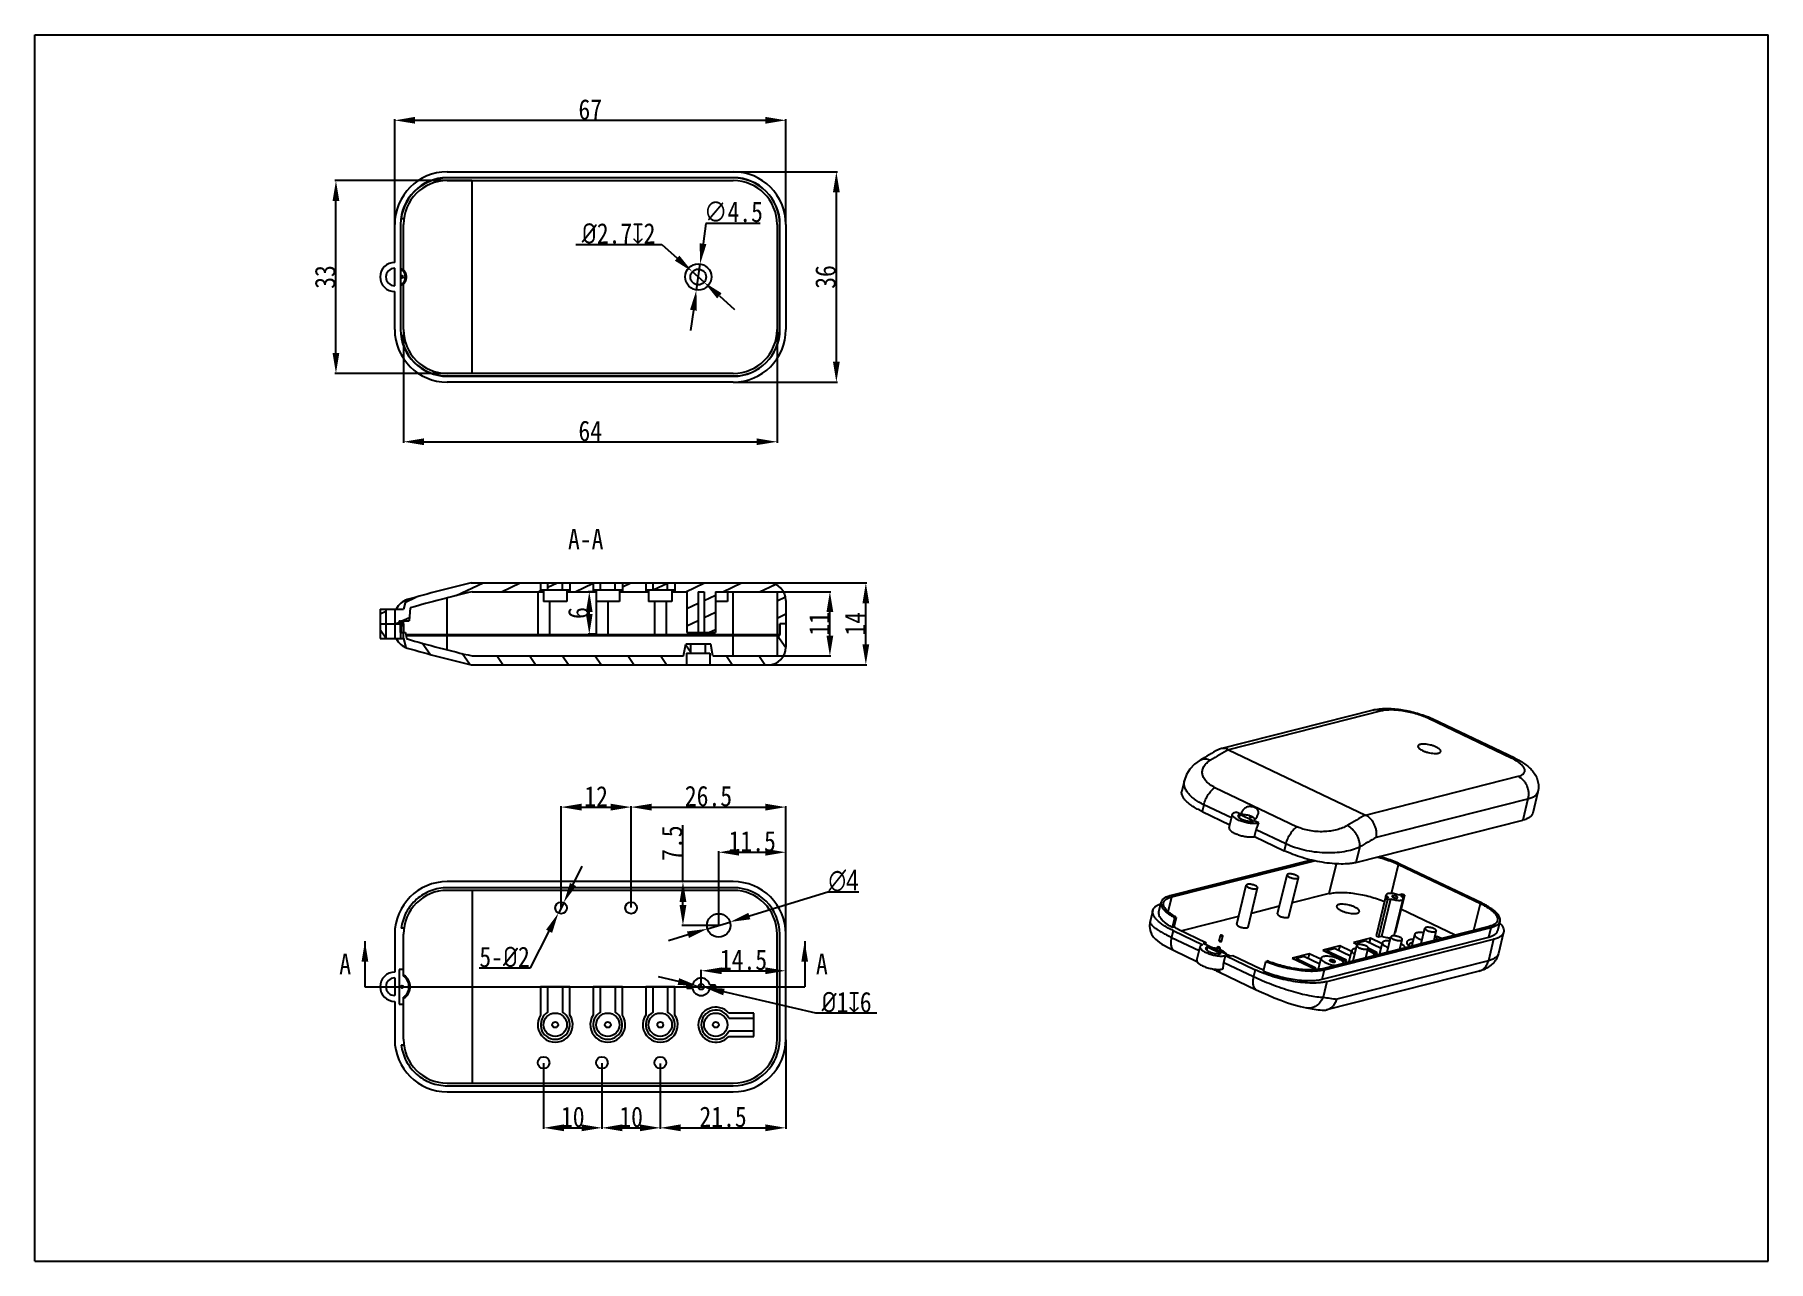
# Model space of a CAD drawing. Header units: millimetres. Extents: x 0 to 297, y 0 to 210.
import ezdxf

# ---------------------------------------------------------------- set-up
doc = ezdxf.new("R2010")
doc.units = ezdxf.units.MM
doc.header["$LTSCALE"] = 16.335
doc.header["$PDMODE"] = 3
doc.header["$PDSIZE"] = 8
doc.layers.get('0').update_dxf_attribs({"linetype": 'CONTINUOUS'})
doc.layers.get('Defpoints').update_dxf_attribs({"linetype": 'CONTINUOUS'})
doc.styles.get("Standard").update_dxf_attribs({"font": 'simfang.ttf', "width": 0.85})
doc.dimstyles.get("Standard").update_dxf_attribs({"dimtxt": 3.5, "dimasz": 3.5, "dimexe": 0.18, "dimexo": 0.0625, "dimgap": 0.09, "dimtad": 1, "dimdsep": 46, "dimtxsty": 'Standard', "dimcen": 0, "dimadec": 0, "dimazin": 0, "dimtp": 0.01, "dimtm": 0.01, "dimtfac": 1, "dimtmove": 0, "dimatfit": 3, "dimfxl": 1, "dimtolj": 1, "dimarcsym": 0})
doc.dimstyles.new('STANDARD1', dxfattribs={"dimtxt": 3.5, "dimasz": 3.5, "dimexe": 0.18, "dimexo": 0.0625, "dimgap": 0.09, "dimtad": 1, "dimtoh": 1, "dimdsep": 46, "dimtxsty": 'Standard', "dimcen": 0, "dimadec": 0, "dimazin": 0, "dimtp": 0.01, "dimtm": 0.01, "dimtfac": 1, "dimtmove": 0, "dimatfit": 3, "dimfxl": 1, "dimtolj": 1, "dimarcsym": 0})

msp = doc.modelspace()

# ---------------------------------------------------------------- texts
at = {"char_height": 3.5, "attachment_point": 1}
for s, insert, width in [('A-A', (91.366, 125.394), 21.57441), ('A', (52.18, 52.655), 7.20999), ('A', (133.847, 52.655), 7.20999)]:
    msp.add_mtext(s, dxfattribs=dict(at, insert=insert, width=width))

# ---------------------------------------------------------------- blocks, each defined once
blk = doc.blocks.new('*D0')
at = {"color": 0, "lineweight": -2}
for p, q in [((61.68, 177.58), (61.68, 195.52)), ((65.18, 195.34), (125.18, 195.34)), ((128.68, 177.58), (128.68, 195.52))]:
    blk.add_line(p, q, dxfattribs=at)
at = {"color": 0}
for points in [[(65.18, 195.93), (65.18, 194.76), (61.68, 195.34)], [(125.18, 195.93), (125.18, 194.76), (128.68, 195.34)]]:
    blk.add_solid(points, dxfattribs=at)
at = {"layer": 'Defpoints', "color": 0}
for p in [(128.68, 195.34), (61.68, 177.52), (128.68, 177.52)]:
    blk.add_point(p, dxfattribs=at)
at = {"color": 0, "insert": (95.18, 197.18), "char_height": 3.5, "attachment_point": 5}
blk.add_mtext('\\A1;67', dxfattribs=at)
blk = doc.blocks.new('*D1')
at = {"color": 0, "lineweight": -2}
for p, q in [((119.74, 186.52), (137.52, 186.52)), ((137.34, 154.02), (137.34, 183.02)), ((119.74, 150.52), (137.52, 150.52))]:
    blk.add_line(p, q, dxfattribs=at)
at = {"color": 0}
for points in [[(136.76, 183.02), (137.93, 183.02), (137.34, 186.52)], [(136.76, 154.02), (137.93, 154.02), (137.34, 150.52)]]:
    blk.add_solid(points, dxfattribs=at)
at = {"layer": 'Defpoints', "color": 0}
for p in [(119.68, 186.52), (137.34, 186.52), (119.68, 150.52)]:
    blk.add_point(p, dxfattribs=at)
at = {"color": 0, "insert": (135.5, 168.52), "char_height": 3.5, "attachment_point": 5, "rotation": 90}
blk.add_mtext('\\A1;36', dxfattribs=at)
blk = doc.blocks.new('*D2')
at = {"color": 0, "lineweight": -2}
for p, q in [((63.18, 159.46), (63.18, 140.13)), ((127.18, 159.46), (127.18, 140.13)), ((66.68, 140.31), (123.68, 140.31))]:
    blk.add_line(p, q, dxfattribs=at)
at = {"color": 0}
for points in [[(66.68, 140.89), (66.68, 139.73), (63.18, 140.31)], [(123.68, 140.89), (123.68, 139.73), (127.18, 140.31)]]:
    blk.add_solid(points, dxfattribs=at)
at = {"layer": 'Defpoints', "color": 0}
for p in [(63.18, 159.52), (127.18, 159.52), (127.18, 140.31)]:
    blk.add_point(p, dxfattribs=at)
at = {"color": 0, "insert": (95.18, 142.15), "char_height": 3.5, "attachment_point": 5}
blk.add_mtext('\\A1;64', dxfattribs=at)
blk = doc.blocks.new('*D3')
at = {"color": 0, "lineweight": -2}
for p, q in [((74.9, 185.02), (51.43, 185.02)), ((51.61, 155.52), (51.61, 181.52)), ((74.9, 152.02), (51.43, 152.02))]:
    blk.add_line(p, q, dxfattribs=at)
at = {"color": 0}
for points in [[(51.03, 181.52), (52.19, 181.52), (51.61, 185.02)], [(51.03, 155.52), (52.19, 155.52), (51.61, 152.02)]]:
    blk.add_solid(points, dxfattribs=at)
at = {"layer": 'Defpoints', "color": 0}
for p in [(51.61, 185.02), (74.96, 185.02), (74.96, 152.02)]:
    blk.add_point(p, dxfattribs=at)
at = {"color": 0, "insert": (49.77, 168.52), "char_height": 3.5, "attachment_point": 5, "rotation": 90}
blk.add_mtext('\\A1;33', dxfattribs=at)
blk = doc.blocks.new('*D11')
at = {"color": 0, "lineweight": -2}
for p, q in [((115, 177.67), (114.5, 174.21)), ((124.3, 177.67), (115, 177.67)), ((113.36, 166.29), (114, 170.75)), ((112.86, 162.83), (112.36, 159.36))]:
    blk.add_line(p, q, dxfattribs=at)
at = {"color": 0}
for points in [[(113.92, 174.29), (115.08, 174.13), (114, 170.75)], [(112.28, 162.91), (113.44, 162.75), (113.36, 166.29)]]:
    blk.add_solid(points, dxfattribs=at)
at = {"layer": 'Defpoints', "color": 0}
for p in [(114, 170.75), (113.36, 166.29)]:
    blk.add_point(p, dxfattribs=at)
at = {"color": 0, "insert": (119.7, 179.65), "char_height": 3.5, "attachment_point": 5}
blk.add_mtext('\\A1;∅4.5', dxfattribs=at)
blk = doc.blocks.new('*D12')
at = {"color": 0, "lineweight": -2}
for p, q in [((92.72, 174.08), (107.45, 174.08)), ((107.45, 174.08), (110.06, 171.75)), ((114.69, 167.62), (112.67, 169.42)), ((117.3, 165.29), (119.91, 162.96))]:
    blk.add_line(p, q, dxfattribs=at)
at = {"color": 0}
for points in [[(110.45, 172.18), (109.67, 171.31), (112.67, 169.42)], [(117.69, 165.73), (116.91, 164.86), (114.69, 167.62)]]:
    blk.add_solid(points, dxfattribs=at)
at = {"layer": 'Defpoints', "color": 0}
for p in [(112.67, 169.42), (114.69, 167.62)]:
    blk.add_point(p, dxfattribs=at)
at = {"color": 0, "insert": (100.04, 175.95), "char_height": 3.5, "attachment_point": 5}
blk.add_mtext('\\A1;{\\fISOCPEUR|b0|i0|c0|p34;%%C}2.7{\\Fgdt|c0;x}2', dxfattribs=at)
blk = doc.blocks.new('*D13')
at = {"color": 0, "lineweight": -2}
for p, q in [((125.74, 116.14), (142.57, 116.14)), ((142.39, 105.64), (142.39, 112.64)), ((125.74, 102.14), (142.57, 102.14))]:
    blk.add_line(p, q, dxfattribs=at)
at = {"color": 0}
for points in [[(141.81, 112.64), (142.97, 112.64), (142.39, 116.14)], [(141.81, 105.64), (142.97, 105.64), (142.39, 102.14)]]:
    blk.add_solid(points, dxfattribs=at)
at = {"layer": 'Defpoints', "color": 0}
for p in [(125.68, 116.14), (142.39, 116.14), (125.68, 102.14)]:
    blk.add_point(p, dxfattribs=at)
at = {"color": 0, "insert": (140.55, 109.14), "char_height": 3.5, "attachment_point": 5, "rotation": 90}
blk.add_mtext('\\A1;14', dxfattribs=at)
blk = doc.blocks.new('*D14')
at = {"color": 0, "lineweight": -2}
for p, q in [((127.24, 114.64), (136.41, 114.64)), ((136.23, 107.14), (136.23, 111.14)), ((127.24, 103.64), (136.41, 103.64))]:
    blk.add_line(p, q, dxfattribs=at)
at = {"color": 0}
for points in [[(135.65, 111.14), (136.82, 111.14), (136.23, 114.64)], [(135.65, 107.14), (136.82, 107.14), (136.23, 103.64)]]:
    blk.add_solid(points, dxfattribs=at)
at = {"layer": 'Defpoints', "color": 0}
for p in [(127.18, 114.64), (136.23, 114.64), (127.18, 103.64)]:
    blk.add_point(p, dxfattribs=at)
at = {"color": 0, "insert": (134.39, 109.14), "char_height": 3.5, "attachment_point": 5, "rotation": 90}
blk.add_mtext('\\A1;11', dxfattribs=at)
blk = doc.blocks.new('*D15')
at = {"color": 0, "lineweight": -2}
for p, q in [((90.18, 60.57), (90.18, 77.94)), ((93.68, 77.76), (98.68, 77.76)), ((102.18, 60.57), (102.18, 77.94))]:
    blk.add_line(p, q, dxfattribs=at)
at = {"color": 0}
for points in [[(93.68, 78.34), (93.68, 77.17), (90.18, 77.76)], [(98.68, 78.34), (98.68, 77.17), (102.18, 77.76)]]:
    blk.add_solid(points, dxfattribs=at)
at = {"layer": 'Defpoints', "color": 0}
for p in [(102.18, 77.76), (90.18, 60.51), (102.18, 60.51)]:
    blk.add_point(p, dxfattribs=at)
at = {"color": 0, "insert": (96.18, 79.6), "char_height": 3.5, "attachment_point": 5}
blk.add_mtext('\\A1;12', dxfattribs=at)
blk = doc.blocks.new('*D16')
at = {"color": 0, "lineweight": -2}
for p, q in [((102.18, 60.57), (102.18, 77.94)), ((105.68, 77.76), (125.18, 77.76)), ((128.68, 56.07), (128.68, 77.94))]:
    blk.add_line(p, q, dxfattribs=at)
at = {"color": 0}
for points in [[(105.68, 78.34), (105.68, 77.17), (102.18, 77.76)], [(125.18, 78.34), (125.18, 77.17), (128.68, 77.76)]]:
    blk.add_solid(points, dxfattribs=at)
at = {"layer": 'Defpoints', "color": 0}
for p in [(128.68, 77.76), (102.18, 60.51), (128.68, 56.01)]:
    blk.add_point(p, dxfattribs=at)
at = {"color": 0, "insert": (115.43, 79.63), "char_height": 3.5, "attachment_point": 5}
blk.add_mtext('\\A1;26.5', dxfattribs=at)
blk = doc.blocks.new('*D17')
at = {"color": 0, "lineweight": -2}
for p, q in [((87.18, 33.94), (87.18, 22.67)), ((97.18, 33.94), (97.18, 22.67)), ((90.68, 22.85), (93.68, 22.85))]:
    blk.add_line(p, q, dxfattribs=at)
at = {"color": 0}
for points in [[(90.68, 23.44), (90.68, 22.27), (87.18, 22.85)], [(93.68, 23.44), (93.68, 22.27), (97.18, 22.85)]]:
    blk.add_solid(points, dxfattribs=at)
at = {"layer": 'Defpoints', "color": 0}
for p in [(87.18, 34.01), (97.18, 34.01), (97.18, 22.85)]:
    blk.add_point(p, dxfattribs=at)
at = {"color": 0, "insert": (92.18, 24.71), "char_height": 3.5, "attachment_point": 5}
blk.add_mtext('\\A1;10', dxfattribs=at)
blk = doc.blocks.new('*D18')
at = {"color": 0, "lineweight": -2}
for p, q in [((97.18, 33.88), (97.18, 22.67)), ((107.18, 33.88), (107.18, 22.67)), ((100.68, 22.85), (103.68, 22.85))]:
    blk.add_line(p, q, dxfattribs=at)
at = {"color": 0}
for points in [[(100.68, 23.44), (100.68, 22.27), (97.18, 22.85)], [(103.68, 23.44), (103.68, 22.27), (107.18, 22.85)]]:
    blk.add_solid(points, dxfattribs=at)
at = {"layer": 'Defpoints', "color": 0}
for p in [(97.18, 33.94), (107.18, 33.94), (107.18, 22.85)]:
    blk.add_point(p, dxfattribs=at)
at = {"color": 0, "insert": (102.18, 24.71), "char_height": 3.5, "attachment_point": 5}
blk.add_mtext('\\A1;10', dxfattribs=at)
blk = doc.blocks.new('*D19')
at = {"color": 0, "lineweight": -2}
for p, q in [((128.68, 37.94), (128.68, 22.67)), ((107.18, 33.82), (107.18, 22.67)), ((110.68, 22.85), (125.18, 22.85))]:
    blk.add_line(p, q, dxfattribs=at)
at = {"color": 0}
for points in [[(110.68, 23.44), (110.68, 22.27), (107.18, 22.85)], [(125.18, 23.44), (125.18, 22.27), (128.68, 22.85)]]:
    blk.add_solid(points, dxfattribs=at)
at = {"layer": 'Defpoints', "color": 0}
for p in [(128.68, 38.01), (107.18, 33.88), (128.68, 22.85)]:
    blk.add_point(p, dxfattribs=at)
at = {"color": 0, "insert": (117.93, 24.72), "char_height": 3.5, "attachment_point": 5}
blk.add_mtext('\\A1;21.5', dxfattribs=at)
blk = doc.blocks.new('*D20')
at = {"color": 0, "lineweight": -2}
for p, q in [((92.23, 64.51), (93.82, 67.63)), ((90.63, 61.4), (89.72, 59.62)), ((84.93, 50.23), (88.13, 56.5)), ((76.16, 50.23), (84.93, 50.23))]:
    blk.add_line(p, q, dxfattribs=at)
at = {"color": 0}
for points in [[(91.71, 64.78), (92.75, 64.25), (90.63, 61.4)], [(87.61, 56.77), (88.65, 56.23), (89.72, 59.62)]]:
    blk.add_solid(points, dxfattribs=at)
at = {"layer": 'Defpoints', "color": 0}
for p in [(89.72, 59.62), (90.63, 61.4)]:
    blk.add_point(p, dxfattribs=at)
at = {"color": 0, "insert": (80.5, 52.09), "char_height": 3.5, "attachment_point": 5}
blk.add_mtext('\\A1;5-{\\fISOCPEUR|b0|i0|c0|p34;%%C}2', dxfattribs=at)
blk = doc.blocks.new('*D21')
at = {"color": 0, "lineweight": -2}
for p, q in [((135.89, 63.18), (122.44, 59.1)), ((141.19, 63.18), (135.89, 63.18)), ((115.27, 56.93), (119.09, 58.09)), ((111.92, 55.91), (108.57, 54.89))]:
    blk.add_line(p, q, dxfattribs=at)
at = {"color": 0}
for points in [[(122.27, 59.66), (122.61, 58.55), (119.09, 58.09)], [(111.75, 56.47), (112.09, 55.35), (115.27, 56.93)]]:
    blk.add_solid(points, dxfattribs=at)
at = {"layer": 'Defpoints', "color": 0}
for p in [(115.27, 56.93), (119.09, 58.09)]:
    blk.add_point(p, dxfattribs=at)
at = {"color": 0, "insert": (138.58, 65.16), "char_height": 3.5, "attachment_point": 5}
blk.add_mtext('\\A1;{\\fGulim|b0|i0|c129|p34;∅4}', dxfattribs=at)
blk = doc.blocks.new('*D22')
at = {"color": 0, "lineweight": -2}
for p, q in [((110.28, 47.9), (106.87, 48.69)), ((113.69, 47.12), (114.67, 46.89)), ((133.83, 42.49), (118.08, 46.11)), ((144.26, 42.49), (133.83, 42.49))]:
    blk.add_line(p, q, dxfattribs=at)
at = {"color": 0}
for points in [[(110.41, 48.47), (110.15, 47.33), (113.69, 47.12)], [(118.21, 46.68), (117.95, 45.54), (114.67, 46.89)]]:
    blk.add_solid(points, dxfattribs=at)
at = {"layer": 'Defpoints', "color": 0}
for p in [(113.69, 47.12), (114.67, 46.89)]:
    blk.add_point(p, dxfattribs=at)
at = {"color": 0, "insert": (139.09, 44.35), "char_height": 3.5, "attachment_point": 5}
blk.add_mtext('\\A1;{\\fISOCPEUR|b0|i0|c0|p34;%%C}1{\\Fgdt|c0;x}6', dxfattribs=at)
blk = doc.blocks.new('*D23')
at = {"color": 0, "lineweight": -2}
for p, q in [((111.06, 65.01), (111.06, 74.67)), ((117.12, 65.01), (110.88, 65.01)), ((111.06, 61.01), (111.06, 61.51)), ((117.12, 57.51), (110.88, 57.51))]:
    blk.add_line(p, q, dxfattribs=at)
at = {"color": 0}
for points in [[(110.48, 61.51), (111.65, 61.51), (111.06, 65.01)], [(110.48, 61.01), (111.65, 61.01), (111.06, 57.51)]]:
    blk.add_solid(points, dxfattribs=at)
at = {"layer": 'Defpoints', "color": 0}
for p in [(111.06, 65.01), (117.18, 65.01), (117.18, 57.51)]:
    blk.add_point(p, dxfattribs=at)
at = {"color": 0, "insert": (109.19, 71.59), "char_height": 3.5, "attachment_point": 5, "rotation": 90}
blk.add_mtext('\\A1;7.5', dxfattribs=at)
blk = doc.blocks.new('*D24')
at = {"color": 0, "lineweight": -2}
for p, q in [((117.18, 57.57), (117.18, 70.21)), ((120.68, 70.03), (125.18, 70.03)), ((128.68, 56.07), (128.68, 70.21))]:
    blk.add_line(p, q, dxfattribs=at)
at = {"color": 0}
for points in [[(120.68, 70.62), (120.68, 69.45), (117.18, 70.03)], [(125.18, 70.62), (125.18, 69.45), (128.68, 70.03)]]:
    blk.add_solid(points, dxfattribs=at)
at = {"layer": 'Defpoints', "color": 0}
for p in [(128.68, 70.03), (117.18, 57.51), (128.68, 56.01)]:
    blk.add_point(p, dxfattribs=at)
at = {"color": 0, "insert": (122.93, 71.9), "char_height": 3.5, "attachment_point": 5}
blk.add_mtext('\\A1;11.5', dxfattribs=at)
blk = doc.blocks.new('*D25')
at = {"color": 0, "lineweight": -2}
for p, q in [((114.18, 47.07), (114.18, 49.92)), ((117.68, 49.74), (125.18, 49.74)), ((128.68, 47.07), (128.68, 49.92))]:
    blk.add_line(p, q, dxfattribs=at)
at = {"color": 0}
for points in [[(117.68, 50.32), (117.68, 49.16), (114.18, 49.74)], [(125.18, 50.32), (125.18, 49.16), (128.68, 49.74)]]:
    blk.add_solid(points, dxfattribs=at)
at = {"layer": 'Defpoints', "color": 0}
for p in [(128.68, 49.74), (114.18, 47.01), (128.68, 47.01)]:
    blk.add_point(p, dxfattribs=at)
at = {"color": 0, "insert": (121.43, 51.61), "char_height": 3.5, "attachment_point": 5}
blk.add_mtext('\\A1;14.5', dxfattribs=at)
blk = doc.blocks.new('*D26')
at = {"color": 0, "lineweight": -2}
for p, q in [((96.12, 114.64), (94.83, 114.64)), ((95.01, 110.84), (95.01, 111.14)), ((96.12, 107.34), (94.83, 107.34))]:
    blk.add_line(p, q, dxfattribs=at)
at = {"color": 0}
for points in [[(94.43, 111.14), (95.59, 111.14), (95.01, 114.64)], [(94.43, 110.84), (95.59, 110.84), (95.01, 107.34)]]:
    blk.add_solid(points, dxfattribs=at)
at = {"layer": 'Defpoints', "color": 0}
for p in [(95.01, 114.64), (96.18, 114.64), (96.18, 107.34)]:
    blk.add_point(p, dxfattribs=at)
at = {"color": 0, "insert": (93.15, 110.99), "char_height": 3.5, "attachment_point": 5, "rotation": 90}
blk.add_mtext('\\A1;6', dxfattribs=at)

# ---------------------------------------------------------------- dimensions: what is measured, and where the dimension line sits
for base, p1, p2, picture, middle in [((128.68, 195.344), (61.68, 177.52), (128.68, 177.52), '*D0', (95.18, 197.184)), ((127.18, 140.31), (63.18, 159.52), (127.18, 159.52), '*D2', (95.18, 142.15)), ((128.68, 70.034), (117.18, 57.507), (128.68, 56.007), '*D24', (122.93, 71.904)), ((128.68, 49.741), (114.18, 47.007), (128.68, 47.007), '*D25', (121.43, 51.611)), ((128.68, 22.854), (107.18, 33.882), (128.68, 38.007), '*D19', (117.93, 24.724)), ((97.18, 22.854), (87.18, 34.007), (97.18, 34.007), '*D17', (92.18, 24.714)), ((107.18, 22.854), (97.18, 33.944), (107.18, 33.944), '*D18', (102.18, 24.714))]:
    dim = msp.add_linear_dim(base=base, p1=p1, p2=p2, dimstyle='Standard')
    dim.commit()
    dim.dimension.update_dxf_attribs({"geometry": picture, "text_midpoint": middle})
for base, p1, p2, picture, middle in [((51.609, 185.02), (74.964, 152.02), (74.964, 185.02), '*D3', (49.769, 168.52)), ((137.345, 186.52), (119.68, 150.52), (119.68, 186.52), '*D1', (135.505, 168.52)), ((142.39, 116.137), (125.68, 102.137), (125.68, 116.137), '*D13', (140.55, 109.137)), ((136.234, 114.637), (127.18, 103.637), (127.18, 114.637), '*D14', (134.394, 109.137))]:
    dim = msp.add_linear_dim(base=base, p1=p1, p2=p2, angle=90, dimstyle='Standard')
    dim.commit()
    dim.dimension.update_dxf_attribs({"geometry": picture, "text_midpoint": middle})
dim = msp.add_diameter_dim_2p(p1=(113.359, 166.293), p2=(114.001, 170.747), dimstyle='STANDARD1')
dim.commit()
dim.dimension.update_dxf_attribs({"geometry": '*D11', "text_midpoint": (119.695, 179.645)})
for p1, p2, text, picture, middle in [((114.688, 167.621), (112.672, 169.418), '{\\fISOCPEUR|b0|i0|c0|p34;%%C}2.7{\\Fgdt|c0;x}2', '*D12', (100.039, 175.945)), ((90.635, 61.397), (89.724, 59.616), '5-{\\fISOCPEUR|b0|i0|c0|p34;%%C}2', '*D20', (80.497, 52.092))]:
    dim = msp.add_diameter_dim_2p(p1=p1, p2=p2, text=text, dimstyle='STANDARD1')
    dim.commit()
    dim.dimension.update_dxf_attribs({"geometry": picture, "text_midpoint": middle})
dim = msp.add_linear_dim(base=(95.009, 114.637), p1=(96.18, 107.337), p2=(96.18, 114.637), angle=90, text='6', dimstyle='Standard')
dim.commit()
dim.dimension.update_dxf_attribs({"geometry": '*D26', "text_midpoint": (93.149, 110.987)})
for base, p1, p2, picture, middle in [((102.18, 77.758), (90.18, 60.507), (102.18, 60.507), '*D15', (96.18, 77.758)), ((128.68, 77.758), (102.18, 60.507), (128.68, 56.007), '*D16', (115.43, 77.758))]:
    dim = msp.add_linear_dim(base=base, p1=p1, p2=p2, dimstyle='Standard')
    dim.commit()
    dim.dimension.update_dxf_attribs({"geometry": picture, "text_midpoint": middle, "dimtype": 160})
dim = msp.add_linear_dim(base=(111.065, 65.007), p1=(117.18, 57.507), p2=(117.18, 65.007), angle=90, dimstyle='Standard')
dim.commit()
dim.dimension.update_dxf_attribs({"geometry": '*D23', "text_midpoint": (111.065, 71.589), "dimtype": 160})
for p1, p2, text, picture, middle in [((115.266, 56.926), (119.094, 58.088), '{\\fGulim|b0|i0|c129|p34;<>}', '*D21', (138.581, 63.184)), ((113.692, 47.119), (114.667, 46.895), '{\\fISOCPEUR|b0|i0|c0|p34;%%C}1{\\Fgdt|c0;x}6', '*D22', (133.834, 42.487))]:
    dim = msp.add_diameter_dim_2p(p1=p1, p2=p2, text=text, dimstyle='STANDARD1')
    dim.commit()
    dim.dimension.update_dxf_attribs({"geometry": picture, "text_midpoint": middle, "dimtype": 163})

# ---------------------------------------------------------------- hatches: boundary and pattern name
at = {"linetype": 'Continuous'}
h = msp.add_hatch(dxfattribs=at)
h.set_pattern_fill('XSEC0001', color=2, scale=2.671493, angle=205, style=0, pattern_type=0)
h.set_pattern_definition([(205, (0.6257, -16.6796), (1.12902, -2.421195), [])])
edge = h.paths.add_edge_path()
edge.add_line((74.793, 116.137), (86.68, 116.137))
edge.add_line((86.68, 116.137), (86.68, 114.637))
edge.add_line((74.964, 114.637), (86.68, 114.637))
edge.add_spline(control_points=[(64.336, 111.862), (67.853, 112.884), (71.396, 113.81), (74.964, 114.637)], knot_values=[0, 0, 0, 0, 1, 1, 1, 1], weights=[1, 0.9997484, 0.9997484, 1], degree=3, periodic=0)
edge.add_line((64.336, 111.862), (64.141, 109.637))
edge.add_line((63.145, 109.637), (64.141, 109.637))
edge.add_line((63.145, 109.637), (63.145, 108.837))
edge.add_line((63.07, 108.837), (63.145, 108.837))
edge.add_line((63.07, 109.637), (63.07, 108.837))
edge.add_line((62.77, 109.637), (63.07, 109.637))
edge.add_line((62.77, 109.637), (62.77, 108.837))
edge.add_line((62.695, 108.837), (62.77, 108.837))
edge.add_line((62.695, 109.637), (62.695, 108.837))
edge.add_line((62.44, 109.637), (62.695, 109.637))
edge.add_line((62.44, 109.637), (62.44, 109.137))
edge.add_line((62.44, 109.137), (61.68, 109.137))
edge.add_line((61.68, 111.637), (61.68, 109.137))
edge.add_line((61.68, 111.637), (63.18, 111.637))
edge.add_line((63.598, 113.198), (63.18, 111.637))
edge.add_spline(control_points=[(63.598, 113.198), (63.678, 113.229), (63.759, 113.256), (63.841, 113.28)], knot_values=[0, 0, 0, 0, 1, 1, 1, 1], weights=[1, 0.999389, 0.999389, 1], degree=3, periodic=0)
edge.add_spline(control_points=[(63.841, 113.28), (67.464, 114.335), (71.116, 115.288), (74.793, 116.137)], knot_values=[0, 0, 0, 0, 1, 1, 1, 1], weights=[1, 0.9997368, 0.9997368, 1], degree=3, periodic=0)
edge = h.paths.add_edge_path()
edge.add_line((87.93, 116.137), (90.43, 116.137))
edge.add_line((90.43, 114.937), (90.43, 116.137))
edge.add_line((90.43, 114.937), (87.93, 114.937))
edge.add_line((87.93, 114.937), (87.93, 116.137))
edge = h.paths.add_edge_path()
edge.add_line((91.68, 116.137), (95.68, 116.137))
edge.add_line((95.68, 116.137), (95.68, 114.637))
edge.add_line((91.68, 114.637), (95.68, 114.637))
edge.add_line((91.68, 116.137), (91.68, 114.637))
edge = h.paths.add_edge_path()
edge.add_line((96.93, 116.137), (99.43, 116.137))
edge.add_line((99.43, 114.937), (99.43, 116.137))
edge.add_line((99.43, 114.937), (96.93, 114.937))
edge.add_line((96.93, 114.937), (96.93, 116.137))
edge = h.paths.add_edge_path()
edge.add_line((100.68, 116.137), (104.68, 116.137))
edge.add_line((104.68, 116.137), (104.68, 114.637))
edge.add_line((100.68, 114.637), (104.68, 114.637))
edge.add_line((100.68, 116.137), (100.68, 114.637))
edge = h.paths.add_edge_path()
edge.add_line((105.93, 116.137), (108.43, 116.137))
edge.add_line((108.43, 114.937), (108.43, 116.137))
edge.add_line((108.43, 114.937), (105.93, 114.937))
edge.add_line((105.93, 114.937), (105.93, 116.137))
edge = h.paths.add_edge_path()
edge.add_line((109.68, 116.137), (125.68, 116.137))
edge.add_spline(control_points=[(125.68, 116.137), (127.437, 116.137), (128.68, 114.895), (128.68, 113.137)], knot_values=[0, 0, 0, 0, 1, 1, 1, 1], weights=[1, 0.8047379, 0.8047379, 1], degree=3, periodic=0)
edge.add_line((128.68, 113.137), (128.68, 109.137))
edge.add_line((128.68, 109.137), (127.63, 109.137))
edge.add_line((127.63, 109.137), (127.63, 107.337))
edge.add_line((127.18, 107.337), (127.63, 107.337))
edge.add_line((127.18, 114.637), (127.18, 107.337))
edge.add_line((116.659, 114.637), (127.18, 114.637))
edge.add_line((116.659, 114.637), (116.659, 107.637))
edge.add_line((114.68, 107.637), (116.659, 107.637))
edge.add_line((114.68, 114.637), (114.68, 107.637))
edge.add_line((113.68, 114.637), (114.68, 114.637))
edge.add_line((113.68, 114.637), (113.68, 107.637))
edge.add_line((111.701, 107.637), (113.68, 107.637))
edge.add_line((111.701, 114.637), (111.701, 107.637))
edge.add_line((109.68, 114.637), (111.701, 114.637))
edge.add_line((109.68, 116.137), (109.68, 114.637))
edge = h.paths.add_edge_path()
edge.add_line((59.18, 111.637), (60.18, 111.637))
edge.add_line((60.18, 111.637), (60.18, 109.137))
edge.add_line((60.18, 109.137), (59.18, 109.137))
edge.add_line((59.18, 111.637), (59.18, 109.137))
h = msp.add_hatch(dxfattribs=at)
h.set_pattern_fill('DEFAULT__1', color=2, scale=4.597655, angle=125, style=0, pattern_type=0)
h.set_pattern_definition([(125, (0.6257, -16.6796), (-3.76618, -2.63711), [])])
edge = h.paths.add_edge_path()
edge.add_line((74.793, 102.137), (111.68, 102.137))
edge.add_spline(control_points=[(74.793, 102.137), (71.116, 102.987), (67.464, 103.94), (63.841, 104.995)], knot_values=[0, 0, 0, 0, 1, 1, 1, 1], weights=[1, 0.9997368, 0.9997368, 1], degree=3, periodic=0)
edge.add_spline(control_points=[(63.598, 105.077), (63.678, 105.046), (63.759, 105.019), (63.841, 104.995)], knot_values=[0, 0, 0, 0, 1, 1, 1, 1], weights=[1, 0.999389, 0.999389, 1], degree=3, periodic=0)
edge.add_line((63.18, 106.637), (63.598, 105.077))
edge.add_line((63.145, 106.637), (63.18, 106.637))
edge.add_line((63.145, 107.637), (63.145, 106.637))
edge.add_line((63.145, 107.637), (63.51, 107.637))
edge.add_line((63.51, 107.637), (63.692, 106.602))
edge.add_spline(control_points=[(74.964, 103.637), (71.178, 104.516), (67.42, 105.504), (63.692, 106.602)], knot_values=[0, 0, 0, 0, 1, 1, 1, 1], weights=[1, 0.9997167, 0.9997167, 1], degree=3, periodic=0)
edge.add_line((74.964, 103.637), (111.18, 103.637))
edge.add_line((111.18, 103.637), (111.532, 105.637))
edge.add_line((112.43, 105.637), (111.532, 105.637))
edge.add_line((112.43, 104.137), (112.43, 105.637))
edge.add_line((111.68, 104.137), (112.43, 104.137))
edge.add_line((111.68, 104.137), (111.68, 102.137))
edge = h.paths.add_edge_path()
edge.add_line((115.68, 102.137), (125.68, 102.137))
edge.add_line((115.68, 104.137), (115.68, 102.137))
edge.add_line((114.93, 104.137), (115.68, 104.137))
edge.add_line((114.93, 104.137), (114.93, 105.637))
edge.add_line((115.827, 105.637), (114.93, 105.637))
edge.add_line((116.18, 103.637), (115.827, 105.637))
edge.add_line((116.18, 103.637), (127.18, 103.637))
edge.add_line((127.18, 107.137), (127.18, 103.637))
edge.add_line((127.18, 107.137), (127.68, 107.137))
edge.add_line((127.68, 107.137), (127.68, 109.137))
edge.add_line((127.68, 109.137), (128.68, 109.137))
edge.add_line((128.68, 109.137), (128.68, 105.137))
edge.add_spline(control_points=[(125.68, 102.137), (127.437, 102.137), (128.68, 103.38), (128.68, 105.137)], knot_values=[0, 0, 0, 0, 1, 1, 1, 1], weights=[1, 0.8047379, 0.8047379, 1], degree=3, periodic=0)
edge = h.paths.add_edge_path()
edge.add_line((61.68, 109.137), (61.68, 106.637))
edge.add_line((61.68, 109.137), (62.68, 109.137))
edge.add_line((62.68, 107.637), (62.68, 109.137))
edge.add_line((62.68, 107.637), (62.695, 107.637))
edge.add_line((62.695, 107.637), (62.695, 106.637))
edge.add_line((61.68, 106.637), (62.695, 106.637))
edge = h.paths.add_edge_path()
edge.add_line((59.18, 106.637), (60.18, 106.637))
edge.add_line((59.18, 109.137), (59.18, 106.637))
edge.add_line((59.18, 109.137), (60.18, 109.137))
edge.add_line((60.18, 109.137), (60.18, 106.637))

# ---------------------------------------------------------------- linework, layer by layer
at = {"color": 7, "linetype": 'Continuous'}
for p, q in [((0, 0), (0, 210)), ((0, 210), (297, 210)), ((297, 0), (297, 210)), ((70.68, 186.52), (119.68, 186.52)), ((119.68, 185.52), (70.68, 185.52)), ((119.68, 185.47), (70.68, 185.47)), ((70.68, 185.02), (119.68, 185.02)), ((74.964, 152.02), (74.964, 185.02)), ((62.793, 178.52), (63.247, 178.52)), ((61.68, 171.02), (61.68, 177.52)), ((62.68, 177.52), (62.68, 159.52)), ((63.18, 169.627), (63.18, 177.52)), ((127.18, 177.52), (127.18, 159.52)), ((127.63, 159.52), (127.63, 177.52)), ((127.68, 159.52), (127.68, 177.52)), ((128.68, 177.52), (128.68, 159.52)), ((61.68, 167.02), (61.68, 170.02)), ((63.18, 159.52), (63.18, 167.412)), ((61.68, 159.52), (61.68, 166.02)), ((62.793, 158.52), (63.247, 158.52)), ((119.68, 152.02), (70.68, 152.02)), ((70.68, 151.57), (119.68, 151.57)), ((70.68, 151.52), (119.68, 151.52)), ((119.68, 150.52), (70.68, 150.52)), ((74.793, 116.137), (125.68, 116.137)), ((86.68, 116.137), (86.68, 114.637)), ((87.93, 114.937), (87.93, 116.137)), ((90.43, 114.937), (90.43, 116.137)), ((91.68, 116.137), (91.68, 114.637)), ((95.68, 116.137), (95.68, 114.637)), ((96.93, 114.937), (96.93, 116.137)), ((99.43, 114.937), (99.43, 116.137)), ((100.68, 116.137), (100.68, 114.637)), ((104.68, 116.137), (104.68, 114.637)), ((105.93, 114.937), (105.93, 116.137)), ((108.43, 114.937), (108.43, 116.137)), ((109.68, 116.137), (109.68, 114.637)), ((63.598, 113.198), (63.18, 111.637)), ((70.68, 104.681), (70.68, 113.594)), ((74.964, 114.637), (87.18, 114.637)), ((86.18, 114.637), (86.18, 107.337)), ((86.68, 114.937), (91.68, 114.937)), ((87.18, 114.937), (87.18, 112.937)), ((91.18, 112.937), (87.18, 112.937)), ((88.18, 112.937), (88.18, 107.337)), ((91.18, 114.937), (91.18, 112.937)), ((91.18, 114.637), (96.18, 114.637)), ((95.68, 114.937), (100.68, 114.937)), ((96.18, 114.937), (96.18, 107.337)), ((100.18, 112.937), (96.18, 112.937)), ((98.18, 112.937), (98.18, 107.337)), ((100.18, 114.937), (100.18, 112.937)), ((100.18, 114.637), (105.18, 114.637)), ((104.68, 114.937), (109.68, 114.937)), ((105.18, 114.937), (105.18, 112.937)), ((109.18, 112.937), (105.18, 112.937)), ((106.18, 112.937), (106.18, 107.337)), ((108.18, 112.937), (108.18, 107.337)), ((109.18, 114.937), (109.18, 112.937)), ((109.18, 114.637), (111.701, 114.637)), ((111.701, 114.637), (111.701, 107.637)), ((113.68, 114.637), (114.68, 114.637)), ((113.68, 114.637), (113.68, 107.637)), ((114.68, 114.637), (114.68, 107.637)), ((116.659, 114.637), (127.18, 114.637)), ((116.659, 114.637), (116.659, 107.637)), ((118.68, 112.937), (116.659, 112.937)), ((118.68, 114.637), (118.68, 112.937)), ((119.68, 103.637), (119.68, 114.637)), ((127.18, 114.637), (127.18, 107.337)), ((128.68, 113.137), (128.68, 105.137)), ((59.18, 111.637), (59.18, 106.637)), ((59.18, 111.637), (63.18, 111.637)), ((60.18, 111.637), (60.18, 106.637)), ((61.68, 111.637), (61.68, 106.637)), ((64.336, 111.862), (64.141, 109.637)), ((59.18, 109.137), (62.695, 109.137)), ((62.44, 109.637), (62.44, 109.137)), ((62.44, 109.637), (62.695, 109.637)), ((62.68, 107.637), (62.68, 109.137)), ((62.68, 107.637), (63.51, 107.637)), ((62.695, 109.637), (62.695, 108.837)), ((62.695, 108.837), (63.145, 108.837)), ((62.695, 107.637), (62.695, 106.637)), ((62.77, 109.637), (62.77, 108.837)), ((62.77, 109.637), (63.07, 109.637)), ((62.793, 108.837), (62.793, 107.637)), ((63.07, 109.637), (63.07, 108.837)), ((63.145, 109.637), (63.145, 108.837)), ((63.145, 109.637), (64.141, 109.637)), ((63.145, 109.137), (63.247, 109.137)), ((63.145, 107.637), (63.145, 106.637)), ((63.18, 109.137), (63.18, 109.637)), ((63.247, 107.637), (63.247, 109.137)), ((63.51, 107.637), (63.692, 106.602)), ((63.562, 107.337), (127.63, 107.337)), ((63.598, 107.137), (127.68, 107.137)), ((111.701, 107.637), (116.659, 107.637)), ((127.18, 107.137), (127.18, 103.637)), ((128.68, 109.137), (127.63, 109.137)), ((127.63, 109.137), (127.63, 107.337)), ((127.68, 107.137), (127.68, 109.137)), ((59.18, 106.637), (63.18, 106.637)), ((63.18, 106.637), (63.598, 105.077)), ((111.18, 103.637), (111.532, 105.637)), ((115.827, 105.637), (111.532, 105.637)), ((111.68, 104.137), (115.68, 104.137)), ((111.68, 104.137), (111.68, 102.137)), ((112.43, 104.137), (112.43, 105.637)), ((114.93, 104.137), (114.93, 105.637)), ((115.68, 104.137), (115.68, 102.137)), ((116.18, 103.637), (115.827, 105.637)), ((74.793, 102.137), (125.68, 102.137)), ((74.964, 103.637), (111.18, 103.637)), ((116.18, 103.637), (127.18, 103.637)), ((229.305, 94.382), (203.17, 87.758)), ((230.713, 94.222), (204.544, 87.59)), ((252.956, 86.162), (238.898, 92.872)), ((253.577, 86.121), (239.519, 92.831)), ((204.544, 87.59), (227.975, 76.406)), ((199.689, 85.807), (199.689, 85.807)), ((196.984, 82.355), (196.523, 80.469)), ((202.206, 81.117), (216.265, 74.407)), ((227.975, 76.406), (254.145, 83.038)), ((257.53, 80.391), (256.635, 76.727)), ((200.301, 78.159), (200.019, 77.003)), ((205.026, 75.904), (200.301, 78.159)), ((229.847, 72.59), (255.816, 79.172)), ((255.816, 79.172), (254.921, 75.508)), ((200.019, 77.003), (204.744, 74.748)), ((204.62, 74.241), (205.179, 76.531)), ((206.611, 76.528), (205.822, 76.904)), ((206.436, 76.497), (206.311, 75.985)), ((208.779, 75.379), (206.436, 76.497)), ((206.742, 76.861), (206.611, 76.528)), ((209.705, 75.051), (208.917, 75.427)), ((226.354, 68.267), (254.921, 75.508)), ((209.001, 72.716), (209.283, 73.872)), ((209.001, 72.716), (214.078, 70.292)), ((214.36, 71.449), (209.283, 73.872)), ((214.36, 71.449), (214.078, 70.292)), ((218.702, 68.701), (194.48, 62.562)), ((194.831, 62.394), (219.237, 68.58)), ((227.005, 70.931), (226.354, 68.267)), ((212.933, 59.48), (214.567, 66.167)), ((214.876, 59.005), (216.51, 65.693)), ((221.764, 62.947), (223.01, 68.046)), ((232.417, 62.989), (233.628, 67.946)), ((233.628, 67.946), (247.687, 61.236)), ((247.949, 61.303), (233.891, 68.013)), ((119.68, 65.007), (70.68, 65.007)), ((119.68, 63.957), (70.68, 63.957)), ((119.68, 63.507), (70.68, 63.507)), ((74.964, 63.507), (74.964, 30.507)), ((194.205, 59.83), (194.831, 62.394)), ((205.937, 57.707), (207.571, 64.394)), ((207.88, 57.232), (209.514, 63.919)), ((221.764, 62.947), (215.448, 61.346)), ((231.403, 62.13), (231.554, 62.752)), ((234.652, 62.669), (233.085, 56.256)), ((234.262, 62.855), (233.679, 62.707)), ((234.069, 62.521), (234.652, 62.669)), ((234.652, 62.669), (234.262, 62.855)), ((191.543, 60.085), (191.082, 58.199)), ((192.563, 59.836), (192.966, 61.485)), ((213.253, 60.79), (208.452, 59.573)), ((231.371, 62.122), (229.804, 55.71)), ((231.762, 61.936), (230.195, 55.524)), ((230.778, 55.671), (232.345, 62.084)), ((231.954, 62.27), (231.371, 62.122)), ((231.371, 62.122), (231.762, 61.936)), ((231.762, 61.936), (232.345, 62.084)), ((232.921, 55.705), (234.469, 62.04)), ((243.327, 55.85), (234.066, 60.27)), ((246.572, 56.673), (247.687, 61.236)), ((63.247, 57.007), (62.793, 57.007)), ((195.039, 56.619), (194.756, 55.463)), ((194.907, 57.156), (195.31, 58.805)), ((195.171, 57.223), (194.907, 57.156)), ((195.039, 56.619), (200.116, 54.196)), ((195.574, 58.872), (195.171, 57.223)), ((195.31, 58.805), (195.574, 58.872)), ((195.913, 56.841), (200.631, 54.589)), ((206.257, 59.017), (196.523, 56.55)), ((249.172, 57.332), (220.605, 50.091)), ((220.957, 49.924), (249.524, 57.164)), ((237.534, 54.382), (238.18, 57.027)), ((239.728, 54.938), (240.123, 56.552)), ((249.121, 55.515), (249.524, 57.164)), ((250.635, 56.592), (251.037, 58.241)), ((61.68, 56.007), (61.68, 49.507)), ((63.18, 48.817), (63.18, 56.007)), ((127.18, 38.007), (127.18, 56.007)), ((127.63, 38.007), (127.63, 56.007)), ((128.68, 38.007), (128.68, 56.007)), ((194.756, 55.463), (199.481, 53.208)), ((199.08, 51.567), (199.64, 53.857)), ((200.631, 54.589), (200.2, 54.48)), ((200.2, 54.48), (204.823, 52.273)), ((200.631, 54.589), (200.562, 54.307)), ((200.897, 53.823), (200.772, 53.311)), ((200.897, 53.823), (203.24, 52.705)), ((202.539, 53.363), (202.64, 53.775)), ((202.954, 53.165), (203.077, 53.668)), ((220.554, 48.275), (249.121, 55.515)), ((223.574, 53.988), (220.659, 53.249)), ((222.778, 53.529), (221.321, 53.159)), ((221.374, 47.883), (249.941, 55.124)), ((222.778, 53.529), (225.399, 52.278)), ((223.574, 53.988), (223.391, 53.236)), ((225.583, 53.03), (223.574, 53.988)), ((225.874, 51.427), (226.52, 54.072)), ((228.821, 55.318), (225.906, 54.579)), ((225.906, 54.579), (226.698, 54.202)), ((226.519, 54.287), (226.568, 54.489)), ((228.025, 54.859), (226.568, 54.489)), ((227.119, 54.226), (226.568, 54.489)), ((228.025, 54.859), (230.646, 53.608)), ((228.068, 51.983), (228.463, 53.597)), ((229.954, 52.873), (228.458, 53.587)), ((228.821, 55.318), (228.638, 54.566)), ((230.83, 54.359), (228.821, 55.318)), ((229.804, 55.71), (230.195, 55.524)), ((230.195, 55.524), (230.778, 55.671)), ((230.431, 52.725), (230.878, 54.557)), ((231.704, 52.904), (232.35, 55.549)), ((233.054, 56.248), (233.085, 56.256)), ((233.898, 53.461), (234.293, 55.075)), ((235.483, 54.248), (235.422, 53.998)), ((235.969, 54.129), (236.417, 55.961)), ((240.207, 55.635), (239.913, 55.561)), ((240.207, 55.635), (240.143, 55.376)), ((240.995, 55.259), (240.207, 55.635)), ((249.941, 55.124), (249.046, 51.459)), ((251.655, 56.343), (250.759, 52.679)), ((195.213, 53.199), (199.12, 51.334)), ((203.738, 51.176), (204.021, 52.332)), ((203.738, 51.176), (208.815, 48.752)), ((204.021, 52.332), (209.098, 49.909)), ((204.823, 52.273), (205.255, 52.382)), ((205.255, 52.382), (209.972, 50.13)), ((210.528, 49.7), (210.93, 51.349)), ((210.93, 51.349), (211.195, 51.416)), ((218.327, 52.658), (215.412, 51.92)), ((215.412, 51.92), (219.194, 50.115)), ((216.025, 51.627), (216.074, 51.829)), ((217.531, 52.199), (216.074, 51.829)), ((219.46, 50.213), (216.074, 51.829)), ((217.531, 52.199), (220.152, 50.948)), ((218.327, 52.658), (218.144, 51.907)), ((220.336, 51.7), (218.327, 52.658)), ((219.937, 50.066), (220.384, 51.898)), ((220.659, 53.249), (224.441, 51.444)), ((221.272, 52.957), (221.321, 53.159)), ((224.707, 51.543), (221.321, 53.159)), ((249.046, 51.459), (223.077, 44.878)), ((224.698, 51.514), (224.637, 51.265)), ((224.698, 51.514), (224.707, 51.543)), ((225.184, 51.395), (225.631, 53.228)), ((228.411, 53.384), (229.688, 52.774)), ((229.945, 52.844), (229.884, 52.595)), ((229.945, 52.843), (229.954, 52.873)), ((61.68, 48.507), (61.68, 45.507)), ((62.44, 49.967), (62.44, 44.047)), ((63.18, 49.967), (62.44, 49.967)), ((201.763, 50.072), (201.897, 50.008)), ((202.954, 49.504), (209.272, 46.488)), ((209.098, 49.909), (208.815, 48.752)), ((219.451, 50.184), (219.39, 49.935)), ((219.451, 50.184), (219.46, 50.213)), ((220.554, 48.275), (220.957, 49.924)), ((221.374, 47.883), (220.723, 45.22)), ((247.44, 49.67), (221.305, 43.046)), ((63.18, 38.007), (63.18, 45.196)), ((86.68, 47.007), (86.68, 42.165)), ((91.68, 47.007), (86.68, 47.007)), ((87.93, 42.672), (87.93, 47.007)), ((90.43, 47.007), (90.43, 42.672)), ((91.68, 42.165), (91.68, 47.007)), ((100.68, 47.007), (95.68, 47.007)), ((95.68, 47.007), (95.68, 42.165)), ((96.93, 42.672), (96.93, 47.007)), ((99.43, 47.007), (99.43, 42.672)), ((100.68, 42.165), (100.68, 47.007)), ((109.68, 47.007), (104.68, 47.007)), ((104.68, 47.007), (104.68, 42.165)), ((105.93, 42.672), (105.93, 47.007)), ((108.43, 47.007), (108.43, 42.672)), ((109.68, 42.165), (109.68, 47.007)), ((112.701, 47.257), (111.701, 47.257)), ((111.701, 47.257), (111.701, 46.757)), ((111.701, 46.757), (112.701, 46.757)), ((116.659, 47.257), (115.659, 47.257)), ((115.659, 46.757), (116.659, 46.757)), ((116.659, 46.757), (116.659, 47.257)), ((61.68, 44.507), (61.68, 38.007)), ((62.44, 44.047), (63.18, 44.047)), ((123.18, 42.507), (118.916, 42.507)), ((118.926, 41.604), (123.18, 41.604)), ((123.18, 38.507), (123.18, 42.507)), ((217.886, 43.379), (217.884, 43.38)), ((123.18, 39.41), (118.926, 39.41)), ((63.247, 37.007), (62.793, 37.007)), ((118.916, 38.507), (123.18, 38.507)), ((70.68, 30.507), (119.68, 30.507)), ((70.68, 30.057), (119.68, 30.057)), ((70.68, 29.007), (119.68, 29.007)), ((0, 0), (297, 0))]:
    msp.add_line(p, q, dxfattribs=at)
at = {"color": 6, "linetype": 'Continuous'}
for p, q in [((202.908, 54.875), (203.132, 55.791)), ((203.346, 54.768), (203.569, 55.684))]:
    msp.add_line(p, q, dxfattribs=at)
msp.add_line((56.579, 47.007), (131.913, 47.007))
at = {"color": 7, "linetype": 'Continuous'}
for points in [[(199.689, 85.807), (198.718, 85.107), (197.906, 84.251), (197.328, 83.315), (196.984, 82.355)], [(191.082, 58.199), (191.057, 58.085), (190.996, 57.363), (191.105, 56.646), (191.357, 56.009), (191.678, 55.51), (192.004, 55.144), (192.34, 54.845), (192.696, 54.58), (193.091, 54.323), (193.541, 54.058), (194.055, 53.778), (194.639, 53.479), (195.213, 53.199)], [(209.272, 46.488), (210.188, 46.063), (211.254, 45.596), (212.366, 45.135), (213.502, 44.692), (214.643, 44.278), (215.773, 43.907), (216.876, 43.595), (217.886, 43.379)]]:
    msp.add_lwpolyline(points, dxfattribs=at)
for radius in [2.25, 1.35]:
    msp.add_circle((113.68, 168.52), radius)
for centre, radius in [((62.92, 168.52), 0.225), ((62.92, 168.52), 0.15), ((90.18, 60.507), 1), ((102.18, 60.507), 1), ((117.18, 57.507), 2), ((62.92, 47.007), 0.225), ((62.92, 47.007), 0.15), ((114.18, 47.007), 0.5), ((89.18, 40.507), 2), ((98.18, 40.507), 2), ((107.18, 40.507), 2), ((116.68, 40.507), 2), ((89.18, 40.507), 0.5), ((98.18, 40.507), 0.5), ((107.18, 40.507), 0.5), ((116.68, 40.507), 0.5), ((87.18, 34.007), 1), ((97.18, 34.007), 1), ((107.18, 34.007), 1)]:
    msp.add_circle(centre, radius, dxfattribs=at)
for centre, radius, start, end in [((70.68, 177.52), 9, 90, 180), ((70.68, 177.52), 8, 90, 180), ((70.68, 177.52), 7.95, 90, 172.77384), ((70.68, 177.52), 7.5, 90, 180), ((119.68, 177.52), 9, 0, 90), ((119.68, 177.52), 8, 0, 90), ((119.68, 177.52), 7.95, 0, 90), ((119.68, 177.52), 7.5, 0, 90), ((61.68, 168.52), 2.5, 90, 270), ((61.68, 168.52), 1.5, 90, 270), ((62.179, 168.64), 1.476, 44.39591, 47.31793), ((62.179, 168.4), 1.476, 312.68212, 315.604), ((70.68, 159.52), 9, 180, 270), ((70.68, 159.52), 8, 180, 270), ((70.68, 159.52), 7.95, 187.22616, 270), ((70.68, 159.52), 7.5, 180, 270), ((119.68, 159.52), 9, 270, 0), ((119.68, 159.52), 8, 270, 0), ((119.68, 159.52), 7.95, 270, 0), ((119.68, 159.52), 7.5, 270, 0), ((120.15, -80.109), 201.42, 103.01385, 106.23386), ((125.68, 113.137), 3, 0, 90), ((64.68, 110.4), 3, 106.23386, 155.62894), ((120.15, -80.109), 199.92, 103.06279, 106.21125), ((64.68, 107.875), 3, 204.37106, 253.76614), ((120.15, 298.384), 199.92, 253.59649, 256.93721), ((120.15, 298.384), 201.42, 253.76614, 256.98615), ((125.68, 105.137), 3, 270, 0), ((232.797, 78.73), 15.621, 64.51475, 66.62906), ((275.943, -41.494), 148.392, 119.55724, 120.9218), ((277.886, -41.857), 148.78, 119.53482, 120.91634), ((203.591, 86.091), 1.719, 104.20338, 119.5723), ((300.672, -51.935), 147.5, 119.52882, 120.92234), ((301.826, -53.983), 145.608, 119.62593, 120.92113), ((70.68, 56.007), 9, 90, 180), ((70.68, 56.007), 7.5, 90, 180), ((119.68, 56.007), 9, 0, 90), ((119.68, 56.007), 7.95, 0.00034, 89.99966), ((119.68, 56.007), 7.5, 0, 90), ((200.768, 47.376), 6.365, 73.55733, 78.69933), ((61.68, 47.007), 2.5, 90, 270), ((61.68, 47.007), 1.5, 90, 270), ((62.243, 47.246), 1.996, 58.86829, 62.02306), ((114.18, 47.007), 1.5, 9.59407, 170.40593), ((212.027, 71.316), 23.593, 244.21618, 244.57673), ((216.817, 64.498), 15.915, 244.52702, 246.87036), ((62.243, 46.767), 1.996, 297.97695, 301.13171), ((114.18, 47.007), 1.5, 189.59407, 350.40593), ((229.819, 99.49), 55.027, 260.48604, 262.96265), ((89.18, 40.507), 3, 146.44269, 33.55731), ((89.18, 40.507), 2.5, 120, 60), ((98.18, 40.507), 3, 146.44269, 33.55731), ((98.18, 40.507), 2.5, 120, 60), ((107.18, 40.507), 3, 146.44269, 33.55731), ((107.18, 40.507), 2.5, 120, 60), ((116.68, 40.507), 3, 41.81031, 318.18969), ((116.68, 40.507), 2.5, 26.0333, 333.9667), ((227.483, 100.656), 58.075, 260.48631, 263.13807), ((220.793, 45.055), 2.073, 263.09863, 284.2595), ((70.68, 38.007), 9, 180, 270), ((70.68, 38.007), 7.5, 180, 270), ((119.68, 38.007), 9, 270, 0), ((119.68, 38.007), 7.95, 270.00034, 359.99966), ((119.68, 38.007), 7.5, 270, 0)]:
    msp.add_arc(centre, radius, start, end, dxfattribs=at)
for points, knots in [([(62.68, 169.977), (62.775, 169.939), (62.956, 169.84), (63.111, 169.703), (63.18, 169.627)], [0, 0, 0, 0, 0.4998755, 1, 1, 1, 1]), ([(62.68, 167.158), (62.808, 167.213), (63.046, 167.372), (63.311, 167.705), (63.473, 168.098), (63.528, 168.52), (63.473, 168.941), (63.311, 169.334), (63.046, 169.667), (62.808, 169.826), (62.68, 169.882)], [0, 0, 0, 0, 0.1248883, 0.2498701, 0.3749263, 0.5, 0.6250738, 0.7501299, 0.8751117, 1, 1, 1, 1]), ([(63.234, 167.367), (63.38, 167.516), (63.614, 167.883), (63.732, 168.52), (63.614, 169.156), (63.38, 169.523), (63.234, 169.672)], [0, 0, 0, 0, 0.2485989, 0.5000001, 0.751401, 1, 1, 1, 1]), ([(63.18, 167.412), (63.111, 167.337), (62.956, 167.199), (62.775, 167.1), (62.68, 167.062)], [0, 0, 0, 0, 0.5001223, 1, 1, 1, 1]), ([(229.305, 94.382), (229.653, 94.47), (230.383, 94.596), (231.523, 94.661), (232.729, 94.619), (233.986, 94.481), (235.271, 94.252), (236.553, 93.939), (237.8, 93.55), (238.605, 93.238), (238.994, 93.07)], [0, 0, 0, 0, 0.1084567, 0.2234034, 0.344791, 0.4728676, 0.6053303, 0.7393638, 0.8718159, 1, 1, 1, 1]), ([(230.713, 94.222), (230.492, 94.328), (230.136, 94.436), (229.653, 94.448), (229.419, 94.411), (229.305, 94.382)], [0, 0, 0, 0, 0.5097259, 0.7562966, 1, 1, 1, 1]), ([(238.898, 92.872), (238.577, 93.026), (237.898, 93.313), (236.831, 93.676), (235.709, 93.977), (234.577, 94.204), (233.475, 94.349), (232.447, 94.406), (231.531, 94.374), (230.967, 94.287), (230.713, 94.222)], [0, 0, 0, 0, 0.1268039, 0.2622027, 0.4016522, 0.5403971, 0.6737187, 0.7971862, 0.9069326, 1, 1, 1, 1]), ([(238.898, 92.872), (239.005, 92.899), (239.169, 92.919), (239.378, 92.887), (239.474, 92.853), (239.519, 92.831)], [0, 0, 0, 0, 0.5234922, 0.7651183, 1, 1, 1, 1]), ([(204.544, 87.59), (204.325, 87.694), (203.976, 87.803), (203.504, 87.82), (203.278, 87.786), (203.169, 87.758)], [0, 0, 0, 0, 0.516445, 0.7613185, 1, 1, 1, 1]), ([(236.988, 88.219), (236.981, 88.191), (236.979, 88.129), (237.009, 88.035), (237.069, 87.938), (237.157, 87.839), (237.274, 87.739), (237.473, 87.598), (237.643, 87.506), (237.765, 87.448)], [0, 0, 0, 0, 0.0738359, 0.15621, 0.2530466, 0.3672477, 0.4998069, 0.6504397, 1, 1, 1, 1]), ([(240.097, 88.039), (239.95, 88.11), (239.636, 88.237), (239.143, 88.385), (238.636, 88.49), (238.149, 88.546), (237.772, 88.55), (237.508, 88.521), (237.345, 88.486), (237.208, 88.439), (237.101, 88.38), (237.024, 88.307), (236.995, 88.248), (236.988, 88.219)], [0, 0, 0, 0, 0.1484605, 0.3078753, 0.4683377, 0.619827, 0.7532191, 0.8108434, 0.8615595, 0.9051105, 0.941776, 0.9726326, 1, 1, 1, 1]), ([(237.765, 87.448), (237.912, 87.378), (238.226, 87.251), (238.719, 87.103), (239.226, 86.997), (239.713, 86.941), (240.09, 86.938), (240.354, 86.967), (240.517, 87.001), (240.654, 87.048), (240.761, 87.108), (240.838, 87.181), (240.867, 87.24), (240.874, 87.269)], [0, 0, 0, 0, 0.1484605, 0.3078753, 0.4683377, 0.619827, 0.7532191, 0.8108434, 0.8615595, 0.9051105, 0.941776, 0.9726326, 1, 1, 1, 1]), ([(240.874, 87.269), (240.881, 87.297), (240.883, 87.359), (240.853, 87.453), (240.793, 87.55), (240.705, 87.649), (240.589, 87.749), (240.389, 87.89), (240.219, 87.981), (240.097, 88.039)], [0, 0, 0, 0, 0.0738359, 0.15621, 0.2530466, 0.3672477, 0.4998069, 0.6504397, 1, 1, 1, 1]), ([(252.956, 86.162), (253.063, 86.189), (253.227, 86.209), (253.437, 86.177), (253.532, 86.142), (253.577, 86.121)], [0, 0, 0, 0, 0.5234922, 0.7651183, 1, 1, 1, 1]), ([(254.145, 83.038), (254.253, 83.066), (254.455, 83.126), (254.729, 83.243), (254.954, 83.38), (255.128, 83.536), (255.248, 83.713), (255.308, 83.908), (255.308, 84.116), (255.25, 84.332), (255.135, 84.555), (254.967, 84.783), (254.747, 85.016), (254.368, 85.344), (253.773, 85.745), (253.245, 86.024), (252.956, 86.162)], [0, 0, 0, 0, 0.067795, 0.127933, 0.1807343, 0.227195, 0.2690444, 0.3088012, 0.3494501, 0.3937667, 0.4438108, 0.5008325, 0.5654758, 0.6379068, 0.8053767, 1, 1, 1, 1]), ([(199.689, 85.807), (199.809, 85.879), (200.077, 85.989), (200.52, 86.037), (200.988, 85.97), (201.293, 85.856), (201.445, 85.784)], [0, 0, 0, 0, 0.2294988, 0.4685295, 0.7242479, 1, 1, 1, 1]), ([(202.206, 81.117), (201.908, 81.259), (201.486, 81.499), (200.994, 81.883), (200.6, 82.265), (200.294, 82.687), (200.108, 83.136), (200.032, 83.465), (200.015, 83.794), (200.058, 84.119), (200.159, 84.435), (200.372, 84.851), (200.787, 85.337), (201.209, 85.643), (201.445, 85.784)], [0, 0, 0, 0, 0.1601962, 0.233494, 0.3021057, 0.4259533, 0.4825449, 0.5365832, 0.5891241, 0.6413172, 0.6942997, 0.7491002, 0.867072, 1, 1, 1, 1]), ([(253.577, 86.121), (253.876, 85.979), (254.45, 85.68), (255.254, 85.176), (255.978, 84.612), (256.615, 83.968), (257.144, 83.215), (257.519, 82.341), (257.677, 81.374), (257.608, 80.712), (257.53, 80.391)], [0, 0, 0, 0, 0.1313233, 0.2564333, 0.3764181, 0.4946671, 0.6149848, 0.7396926, 0.868699, 1, 1, 1, 1]), ([(200.019, 77.003), (199.734, 77.139), (199.193, 77.415), (198.447, 77.859), (197.808, 78.31), (197.285, 78.761), (196.886, 79.207), (196.616, 79.642), (196.501, 80.007), (196.49, 80.279), (196.508, 80.407), (196.523, 80.469)], [0, 0, 0, 0, 0.1822393, 0.3495735, 0.500066, 0.6325908, 0.7467709, 0.8435461, 0.9258917, 0.9635137, 1, 1, 1, 1]), ([(200.301, 78.159), (200.014, 78.296), (199.47, 78.583), (198.729, 79.067), (198.102, 79.583), (197.599, 80.123), (197.227, 80.679), (196.992, 81.243), (196.902, 81.808), (196.941, 82.176), (196.983, 82.351)], [0, 0, 0, 0, 0.1663105, 0.3204557, 0.4615346, 0.5893458, 0.7046028, 0.8091588, 0.9061767, 1, 1, 1, 1]), ([(200.301, 78.159), (200.376, 78.464), (200.583, 79.067), (201.023, 79.895), (201.484, 80.501), (201.891, 80.891), (202.101, 81.05), (202.206, 81.117)], [0, 0, 0, 0, 0.2624882, 0.5295876, 0.7810283, 0.8954946, 1, 1, 1, 1]), ([(254.145, 83.038), (254.301, 82.964), (254.605, 82.776), (255.007, 82.407), (255.349, 81.958), (255.711, 81.274), (255.955, 80.326), (255.906, 79.541), (255.816, 79.172)], [0, 0, 0, 0, 0.1152054, 0.2355176, 0.3603265, 0.4885069, 0.7476784, 1, 1, 1, 1]), ([(255.816, 79.172), (256.042, 79.229), (256.451, 79.358), (256.91, 79.597), (257.189, 79.822), (257.347, 79.998), (257.464, 80.187), (257.513, 80.323), (257.53, 80.391)], [0, 0, 0, 0, 0.3174351, 0.5830351, 0.6986375, 0.8048693, 0.9042599, 1, 1, 1, 1]), ([(209.412, 76.178), (209.46, 76.262), (209.547, 76.427), (209.638, 76.677), (209.67, 76.919), (209.627, 77.145), (209.509, 77.342), (209.332, 77.507), (209.106, 77.644), (208.842, 77.75), (208.547, 77.823), (208.233, 77.852), (207.914, 77.827), (207.605, 77.741), (207.323, 77.591), (207.004, 77.318), (206.831, 77.049), (206.742, 76.861)], [0, 0, 0, 0, 0.0643945, 0.1230008, 0.1753134, 0.2235672, 0.2720927, 0.324539, 0.3823891, 0.4454523, 0.5126395, 0.5824221, 0.653169, 0.7235923, 0.7931609, 0.8621308, 1, 1, 1, 1]), ([(209.705, 75.051), (209.628, 75.022), (209.454, 74.976), (209.165, 74.94), (208.833, 74.931), (208.33, 74.956), (207.666, 75.057), (207.005, 75.231), (206.498, 75.413), (206.154, 75.562), (205.85, 75.721), (205.594, 75.885), (205.393, 76.051), (205.251, 76.214), (205.183, 76.355), (205.168, 76.46), (205.174, 76.508), (205.179, 76.531)], [0, 0, 0, 0, 0.048173, 0.1054085, 0.1708127, 0.243103, 0.4014011, 0.5650221, 0.6437616, 0.7178348, 0.7855055, 0.8453381, 0.8963326, 0.9381595, 0.9716712, 0.9862101, 1, 1, 1, 1]), ([(205.179, 76.531), (205.185, 76.554), (205.202, 76.599), (205.262, 76.685), (205.386, 76.778), (205.585, 76.857), (205.738, 76.89), (205.822, 76.904)], [0, 0, 0, 0, 0.0894596, 0.1836643, 0.40046, 0.6708657, 1, 1, 1, 1]), ([(206.151, 76.294), (206.144, 76.267), (206.146, 76.205), (206.189, 76.112), (206.266, 76.018), (206.377, 75.923), (206.519, 75.828), (206.689, 75.735), (206.882, 75.647), (207.169, 75.539), (207.548, 75.431), (208.001, 75.351), (208.361, 75.33), (208.616, 75.346), (208.728, 75.366), (208.779, 75.379)], [0, 0, 0, 0, 0.0277811, 0.0605202, 0.101043, 0.1502443, 0.2079524, 0.2733448, 0.3451762, 0.4219236, 0.5831519, 0.742409, 0.8852574, 0.9467592, 1, 1, 1, 1]), ([(206.436, 76.497), (206.399, 76.488), (206.33, 76.466), (206.243, 76.42), (206.18, 76.364), (206.156, 76.317), (206.151, 76.294)], [0, 0, 0, 0, 0.3175923, 0.5839807, 0.8055899, 1, 1, 1, 1]), ([(206.611, 76.528), (206.725, 76.54), (206.975, 76.543), (207.365, 76.502), (207.776, 76.417), (208.173, 76.296), (208.525, 76.147), (208.773, 76.004), (208.923, 75.881), (209.019, 75.779), (209.067, 75.687), (209.07, 75.63)], [0, 0, 0, 0, 0.1259123, 0.2721235, 0.4284146, 0.5833512, 0.7256767, 0.8456346, 0.8950928, 0.9369972, 1, 1, 1, 1]), ([(208.112, 76.174), (208.109, 76.16), (208.128, 76.132), (208.162, 76.108), (208.186, 76.094), (208.2, 76.088)], [0, 0, 0, 0, 0.3581667, 0.6462451, 1, 1, 1, 1]), ([(208.462, 76.154), (208.428, 76.171), (208.372, 76.189), (208.297, 76.205), (208.243, 76.211), (208.194, 76.212), (208.15, 76.206), (208.116, 76.19), (208.112, 76.174)], [0, 0, 0, 0, 0.3096692, 0.4711875, 0.6235693, 0.757837, 0.8666231, 1, 1, 1, 1]), ([(208.2, 76.088), (208.234, 76.071), (208.289, 76.053), (208.364, 76.037), (208.419, 76.031), (208.468, 76.031), (208.512, 76.036), (208.545, 76.052), (208.549, 76.068)], [0, 0, 0, 0, 0.3096692, 0.4711875, 0.6235693, 0.757837, 0.8666231, 1, 1, 1, 1]), ([(208.549, 76.068), (208.553, 76.083), (208.533, 76.11), (208.5, 76.134), (208.476, 76.148), (208.462, 76.154)], [0, 0, 0, 0, 0.3581667, 0.6462451, 1, 1, 1, 1]), ([(208.917, 75.427), (209.003, 75.552), (209.175, 75.797), (209.338, 76.049), (209.412, 76.178)], [0, 0, 0, 0, 0.5067012, 1, 1, 1, 1]), ([(209.283, 73.872), (209.332, 74.072), (209.457, 74.472), (209.618, 74.857), (209.705, 75.051)], [0, 0, 0, 0, 0.4926182, 1, 1, 1, 1]), ([(214.36, 71.449), (214.435, 71.754), (214.642, 72.356), (215.082, 73.184), (215.543, 73.791), (215.95, 74.181), (216.16, 74.339), (216.265, 74.407)], [0, 0, 0, 0, 0.2624882, 0.5295876, 0.7810283, 0.8954946, 1, 1, 1, 1]), ([(224.876, 74.6), (224.61, 74.441), (224.02, 74.158), (223.043, 73.846), (221.957, 73.636), (220.796, 73.538), (219.602, 73.56), (218.42, 73.708), (217.298, 73.98), (216.593, 74.25), (216.265, 74.407)], [0, 0, 0, 0, 0.1042402, 0.2198066, 0.3447807, 0.4764991, 0.6117077, 0.7466709, 0.8773837, 1, 1, 1, 1]), ([(227.005, 70.931), (227.034, 71.285), (226.974, 71.84), (226.74, 72.545), (226.481, 73.069), (226.154, 73.554), (225.655, 74.112), (225.2, 74.445), (224.876, 74.6)], [0, 0, 0, 0, 0.2385908, 0.3669093, 0.498094, 0.6295477, 0.7586475, 1, 1, 1, 1]), ([(229.847, 72.59), (229.911, 72.956), (229.905, 73.535), (229.729, 74.279), (229.51, 74.826), (229.215, 75.331), (228.746, 75.91), (228.298, 76.252), (227.975, 76.406)], [0, 0, 0, 0, 0.2465133, 0.3758215, 0.5063836, 0.636058, 0.7627768, 1, 1, 1, 1]), ([(256.635, 76.727), (256.618, 76.658), (256.569, 76.523), (256.452, 76.333), (256.293, 76.158), (256.015, 75.932), (255.556, 75.694), (255.147, 75.565), (254.921, 75.508)], [0, 0, 0, 0, 0.0957387, 0.195131, 0.3013657, 0.4169709, 0.6825725, 1, 1, 1, 1]), ([(204.62, 74.241), (204.609, 74.197), (204.611, 74.093), (204.683, 73.939), (204.812, 73.782), (204.997, 73.623), (205.234, 73.464), (205.516, 73.31), (205.838, 73.164), (206.316, 72.982), (206.948, 72.802), (207.591, 72.689), (208.089, 72.647), (208.426, 72.642), (208.729, 72.662), (208.916, 72.694), (209.001, 72.716)], [0, 0, 0, 0, 0.0277754, 0.0605074, 0.1010066, 0.1501939, 0.2078936, 0.2732718, 0.3450921, 0.4218364, 0.5830615, 0.7423179, 0.8166677, 0.8852549, 0.9467398, 1, 1, 1, 1]), ([(227.005, 70.931), (226.614, 70.739), (225.739, 70.411), (224.302, 70.089), (222.702, 69.915), (220.994, 69.899), (219.243, 70.045), (217.515, 70.35), (215.876, 70.806), (214.844, 71.218), (214.36, 71.449)], [0, 0, 0, 0, 0.1005888, 0.2144314, 0.3391693, 0.4715964, 0.6079682, 0.744218, 0.8761967, 1, 1, 1, 1]), ([(226.354, 68.267), (226.173, 68.221), (225.789, 68.143), (224.941, 68.033), (223.753, 67.992), (222.211, 68.077), (220.559, 68.294), (218.86, 68.635), (217.178, 69.087), (215.577, 69.632), (214.559, 70.063), (214.078, 70.292)], [0, 0, 0, 0, 0.044334, 0.0931286, 0.2028645, 0.3263252, 0.4596374, 0.5983722, 0.7378141, 0.8731989, 1, 1, 1, 1]), ([(230.049, 69.212), (230.685, 69.051), (231.9, 68.686), (233.077, 68.21), (233.628, 67.946)], [0, 0, 0, 0, 0.5177696, 1, 1, 1, 1]), ([(233.891, 68.013), (233.344, 68.274), (232.178, 68.751), (230.976, 69.123), (230.348, 69.29)], [0, 0, 0, 0, 0.4823634, 1, 1, 1, 1]), ([(214.567, 66.167), (214.564, 66.154), (214.563, 66.123), (214.577, 66.076), (214.607, 66.027), (214.671, 65.956), (214.787, 65.869), (214.895, 65.811), (214.956, 65.782)], [0, 0, 0, 0, 0.0738803, 0.1562576, 0.253039, 0.3672707, 0.6505269, 1, 1, 1, 1]), ([(216.122, 66.078), (216.048, 66.113), (215.891, 66.176), (215.645, 66.25), (215.391, 66.303), (215.183, 66.327), (215.026, 66.332), (214.922, 66.329), (214.827, 66.318), (214.701, 66.293), (214.585, 66.238), (214.567, 66.167)], [0, 0, 0, 0, 0.14922, 0.3096324, 0.4709375, 0.6232958, 0.6931757, 0.7575144, 0.8154667, 0.8664652, 1, 1, 1, 1]), ([(214.956, 65.782), (215.029, 65.747), (215.186, 65.684), (215.433, 65.61), (215.686, 65.557), (215.894, 65.533), (216.051, 65.528), (216.156, 65.531), (216.251, 65.542), (216.376, 65.567), (216.493, 65.622), (216.51, 65.692)], [0, 0, 0, 0, 0.14922, 0.3096324, 0.4709375, 0.6232958, 0.6931757, 0.7575144, 0.8154667, 0.8664652, 1, 1, 1, 1]), ([(216.51, 65.692), (216.513, 65.706), (216.515, 65.737), (216.5, 65.784), (216.47, 65.833), (216.406, 65.904), (216.29, 65.991), (216.182, 66.049), (216.122, 66.078)], [0, 0, 0, 0, 0.0738803, 0.1562576, 0.253039, 0.3672707, 0.6505269, 1, 1, 1, 1]), ([(194.48, 62.562), (194.28, 62.511), (193.919, 62.397), (193.453, 62.155), (193.166, 61.896), (193.024, 61.665), (192.981, 61.545), (192.966, 61.485)], [0, 0, 0, 0, 0.3176326, 0.5834267, 0.8047379, 0.904195, 1, 1, 1, 1]), ([(193.403, 61.378), (193.417, 61.435), (193.458, 61.548), (193.592, 61.766), (193.863, 62.011), (194.302, 62.238), (194.643, 62.346), (194.831, 62.394)], [0, 0, 0, 0, 0.0958047, 0.1952622, 0.4165741, 0.6823662, 1, 1, 1, 1]), ([(207.571, 64.394), (207.568, 64.38), (207.567, 64.35), (207.581, 64.302), (207.611, 64.254), (207.675, 64.183), (207.791, 64.096), (207.899, 64.038), (207.96, 64.009)], [0, 0, 0, 0, 0.0738803, 0.1562576, 0.253039, 0.3672707, 0.6505269, 1, 1, 1, 1]), ([(209.126, 64.305), (209.052, 64.34), (208.895, 64.403), (208.649, 64.477), (208.395, 64.53), (208.187, 64.554), (208.03, 64.559), (207.926, 64.556), (207.831, 64.545), (207.705, 64.519), (207.589, 64.465), (207.571, 64.394)], [0, 0, 0, 0, 0.14922, 0.3096324, 0.4709375, 0.6232958, 0.6931757, 0.7575144, 0.8154667, 0.8664652, 1, 1, 1, 1]), ([(207.96, 64.009), (208.033, 63.974), (208.19, 63.91), (208.437, 63.836), (208.69, 63.784), (208.898, 63.759), (209.055, 63.755), (209.16, 63.758), (209.255, 63.769), (209.38, 63.794), (209.497, 63.849), (209.514, 63.919)], [0, 0, 0, 0, 0.14922, 0.3096324, 0.4709375, 0.6232958, 0.6931757, 0.7575144, 0.8154667, 0.8664652, 1, 1, 1, 1]), ([(209.514, 63.919), (209.517, 63.933), (209.519, 63.964), (209.504, 64.011), (209.474, 64.06), (209.41, 64.131), (209.294, 64.217), (209.186, 64.276), (209.126, 64.305)], [0, 0, 0, 0, 0.0738803, 0.1562576, 0.253039, 0.3672707, 0.6505269, 1, 1, 1, 1]), ([(221.764, 62.947), (222.054, 63.02), (222.696, 63.124), (223.737, 63.175), (224.902, 63.129), (226.156, 62.99), (227.458, 62.76), (228.765, 62.447), (230.036, 62.061), (230.856, 61.755), (231.251, 61.59)], [0, 0, 0, 0, 0.0923854, 0.2003272, 0.3214218, 0.4524969, 0.5898819, 0.7296226, 0.8676474, 1, 1, 1, 1]), ([(231.554, 62.752), (231.55, 62.734), (231.547, 62.697), (231.56, 62.639), (231.59, 62.579), (231.654, 62.492), (231.775, 62.383), (231.889, 62.308), (231.954, 62.27)], [0, 0, 0, 0, 0.0805401, 0.1677073, 0.266651, 0.3804918, 0.6577816, 1, 1, 1, 1]), ([(233.679, 62.707), (233.568, 62.751), (233.34, 62.829), (232.99, 62.917), (232.642, 62.976), (232.315, 63.002), (232.03, 62.993), (231.825, 62.957), (231.698, 62.907), (231.628, 62.864), (231.578, 62.813), (231.559, 62.772), (231.554, 62.752)], [0, 0, 0, 0, 0.1583158, 0.3219831, 0.4820488, 0.6302711, 0.7592033, 0.8634365, 0.9056515, 0.941564, 0.9723115, 1, 1, 1, 1]), ([(232.526, 62.514), (232.522, 62.5), (232.527, 62.474), (232.546, 62.444), (232.568, 62.419), (232.597, 62.394), (232.647, 62.359), (232.69, 62.336), (232.72, 62.322)], [0, 0, 0, 0, 0.1543703, 0.2513267, 0.3657651, 0.4986636, 0.6498946, 1, 1, 1, 1]), ([(233.303, 62.469), (233.266, 62.487), (233.188, 62.519), (233.065, 62.556), (232.938, 62.582), (232.816, 62.596), (232.722, 62.597), (232.656, 62.59), (232.593, 62.577), (232.535, 62.55), (232.526, 62.514)], [0, 0, 0, 0, 0.1492305, 0.3096541, 0.4709705, 0.6233396, 0.7574974, 0.8154538, 0.8664558, 1, 1, 1, 1]), ([(233.497, 62.277), (233.501, 62.291), (233.496, 62.317), (233.477, 62.347), (233.455, 62.372), (233.426, 62.397), (233.376, 62.432), (233.333, 62.455), (233.303, 62.469)], [0, 0, 0, 0, 0.1543703, 0.2513267, 0.3657651, 0.4986636, 0.6498946, 1, 1, 1, 1]), ([(234.469, 62.039), (234.473, 62.057), (234.476, 62.094), (234.463, 62.152), (234.433, 62.212), (234.369, 62.299), (234.249, 62.408), (234.134, 62.483), (234.069, 62.521)], [0, 0, 0, 0, 0.0805401, 0.1677073, 0.266651, 0.3804918, 0.6577816, 1, 1, 1, 1]), ([(195.039, 56.619), (194.754, 56.755), (194.213, 57.031), (193.467, 57.475), (192.828, 57.926), (192.305, 58.377), (191.906, 58.823), (191.636, 59.258), (191.521, 59.623), (191.51, 59.895), (191.528, 60.024), (191.543, 60.085)], [0, 0, 0, 0, 0.1822393, 0.3495735, 0.500066, 0.6325908, 0.7467709, 0.8435461, 0.9258917, 0.9635137, 1, 1, 1, 1]), ([(191.543, 60.085), (191.557, 60.144), (191.597, 60.26), (191.723, 60.485), (191.97, 60.745), (192.373, 61), (192.689, 61.129), (192.863, 61.188)], [0, 0, 0, 0, 0.1009138, 0.2046903, 0.4301411, 0.692468, 1, 1, 1, 1]), ([(192.563, 59.836), (192.54, 59.74), (192.526, 59.53), (192.606, 59.206), (192.78, 58.873), (193.044, 58.531), (193.394, 58.184), (193.827, 57.834), (194.337, 57.485), (194.709, 57.266), (194.907, 57.156)], [0, 0, 0, 0, 0.0786844, 0.1645103, 0.2627877, 0.3766157, 0.507381, 0.6553108, 0.819926, 1, 1, 1, 1]), ([(192.966, 61.485), (192.943, 61.389), (192.928, 61.179), (193.009, 60.855), (193.183, 60.522), (193.447, 60.181), (193.797, 59.833), (194.229, 59.483), (194.74, 59.134), (195.112, 58.915), (195.31, 58.805)], [0, 0, 0, 0, 0.0786861, 0.1645086, 0.2627806, 0.3766134, 0.5073664, 0.6553007, 0.8199462, 1, 1, 1, 1]), ([(195.574, 58.872), (195.391, 58.975), (195.045, 59.18), (194.572, 59.507), (194.171, 59.834), (193.847, 60.159), (193.603, 60.478), (193.442, 60.79), (193.368, 61.092), (193.381, 61.288), (193.403, 61.378)], [0, 0, 0, 0, 0.1798652, 0.34431, 0.4920728, 0.6227197, 0.7365447, 0.8349307, 0.9209913, 1, 1, 1, 1]), ([(212.933, 59.48), (212.93, 59.466), (212.929, 59.435), (212.944, 59.388), (212.974, 59.34), (213.038, 59.269), (213.154, 59.182), (213.261, 59.124), (213.322, 59.095)], [0, 0, 0, 0, 0.073865, 0.1563285, 0.2531733, 0.3674344, 0.6505179, 1, 1, 1, 1]), ([(223.05, 60.816), (223.043, 60.788), (223.041, 60.726), (223.071, 60.632), (223.131, 60.535), (223.219, 60.436), (223.335, 60.336), (223.535, 60.195), (223.705, 60.103), (223.827, 60.045)], [0, 0, 0, 0, 0.0738359, 0.15621, 0.2530466, 0.3672477, 0.4998069, 0.6504397, 1, 1, 1, 1]), ([(226.159, 60.636), (226.012, 60.706), (225.698, 60.833), (225.205, 60.982), (224.698, 61.087), (224.211, 61.143), (223.834, 61.146), (223.57, 61.117), (223.407, 61.083), (223.27, 61.036), (223.163, 60.977), (223.086, 60.904), (223.057, 60.845), (223.05, 60.816)], [0, 0, 0, 0, 0.1484605, 0.3078753, 0.4683377, 0.619827, 0.7532191, 0.8108434, 0.8615595, 0.9051105, 0.941776, 0.9726326, 1, 1, 1, 1]), ([(223.827, 60.045), (223.974, 59.975), (224.288, 59.848), (224.781, 59.7), (225.288, 59.594), (225.775, 59.538), (226.152, 59.535), (226.416, 59.564), (226.579, 59.598), (226.716, 59.645), (226.823, 59.705), (226.9, 59.777), (226.929, 59.837), (226.936, 59.866)], [0, 0, 0, 0, 0.1484605, 0.3078753, 0.4683377, 0.619827, 0.7532191, 0.8108434, 0.8615595, 0.9051105, 0.941776, 0.9726326, 1, 1, 1, 1]), ([(226.936, 59.866), (226.943, 59.894), (226.945, 59.955), (226.915, 60.05), (226.855, 60.146), (226.767, 60.245), (226.65, 60.346), (226.451, 60.486), (226.281, 60.578), (226.159, 60.636)], [0, 0, 0, 0, 0.0738359, 0.15621, 0.2530466, 0.3672477, 0.4998069, 0.6504397, 1, 1, 1, 1]), ([(232.345, 62.084), (232.455, 62.04), (232.683, 61.962), (233.033, 61.874), (233.381, 61.815), (233.708, 61.789), (233.993, 61.798), (234.198, 61.834), (234.325, 61.884), (234.395, 61.927), (234.445, 61.979), (234.464, 62.019), (234.469, 62.039)], [0, 0, 0, 0, 0.1583158, 0.3219831, 0.4820488, 0.6302711, 0.7592033, 0.8634365, 0.9056515, 0.941564, 0.9723115, 1, 1, 1, 1]), ([(232.72, 62.322), (232.757, 62.304), (232.835, 62.272), (232.959, 62.235), (233.085, 62.209), (233.207, 62.195), (233.301, 62.194), (233.368, 62.201), (233.43, 62.214), (233.489, 62.241), (233.497, 62.277)], [0, 0, 0, 0, 0.1492305, 0.3096541, 0.4709705, 0.6233396, 0.7574974, 0.8154538, 0.8664558, 1, 1, 1, 1]), ([(247.687, 61.236), (247.925, 61.123), (248.375, 60.893), (248.997, 60.523), (249.53, 60.147), (249.965, 59.771), (250.298, 59.4), (250.523, 59.037), (250.618, 58.733), (250.628, 58.506), (250.613, 58.399), (250.6, 58.348)], [0, 0, 0, 0, 0.1821981, 0.3495558, 0.5000457, 0.6325581, 0.7467526, 0.8435391, 0.9258886, 0.9635147, 1, 1, 1, 1]), ([(251.037, 58.241), (251.051, 58.296), (251.067, 58.409), (251.057, 58.65), (250.955, 58.972), (250.717, 59.356), (250.364, 59.75), (249.902, 60.148), (249.338, 60.546), (248.679, 60.938), (248.201, 61.182), (247.949, 61.303)], [0, 0, 0, 0, 0.0364853, 0.0741114, 0.1564609, 0.2532474, 0.3674419, 0.4999543, 0.6504442, 0.8178019, 1, 1, 1, 1]), ([(191.082, 58.198), (191.074, 58.163), (191.069, 58.085), (191.099, 57.963), (191.161, 57.833), (191.257, 57.694), (191.385, 57.546), (191.614, 57.324), (191.983, 57.029), (192.522, 56.664), (193.174, 56.274), (193.93, 55.867), (194.471, 55.599), (194.756, 55.463)], [0, 0, 0, 0, 0.0228561, 0.0485416, 0.0786312, 0.1140763, 0.1554063, 0.2028903, 0.3165859, 0.4548848, 0.6163885, 0.7989794, 1, 1, 1, 1]), ([(195.913, 56.841), (195.849, 56.872), (195.598, 56.993), (195.352, 57.123), (195.171, 57.223)], [0, 0, 0, 0, 0.2575238, 1, 1, 1, 1]), ([(205.937, 57.707), (205.934, 57.693), (205.933, 57.662), (205.948, 57.615), (205.978, 57.566), (206.042, 57.495), (206.158, 57.409), (206.265, 57.351), (206.326, 57.322)], [0, 0, 0, 0, 0.073865, 0.1563285, 0.2531733, 0.3674344, 0.6505179, 1, 1, 1, 1]), ([(206.326, 57.322), (206.399, 57.287), (206.556, 57.223), (206.803, 57.149), (207.057, 57.096), (207.3, 57.068), (207.516, 57.067), (207.672, 57.088), (207.771, 57.122), (207.824, 57.152), (207.862, 57.188), (207.877, 57.218), (207.88, 57.232)], [0, 0, 0, 0, 0.1484815, 0.3080062, 0.4684884, 0.6200169, 0.7534168, 0.8616131, 0.9051413, 0.9417942, 0.9726324, 1, 1, 1, 1]), ([(213.322, 59.095), (213.395, 59.06), (213.552, 58.996), (213.799, 58.922), (214.053, 58.869), (214.296, 58.841), (214.512, 58.84), (214.668, 58.861), (214.767, 58.895), (214.82, 58.925), (214.858, 58.961), (214.873, 58.991), (214.876, 59.005)], [0, 0, 0, 0, 0.1484815, 0.3080062, 0.4684884, 0.6200169, 0.7534168, 0.8616131, 0.9051413, 0.9417942, 0.9726324, 1, 1, 1, 1]), ([(238.18, 57.027), (238.176, 57.013), (238.175, 56.982), (238.19, 56.935), (238.22, 56.887), (238.284, 56.816), (238.4, 56.729), (238.507, 56.671), (238.568, 56.642)], [0, 0, 0, 0, 0.0738649, 0.1563285, 0.2531733, 0.3674344, 0.6505179, 1, 1, 1, 1]), ([(239.734, 56.937), (239.661, 56.972), (239.504, 57.036), (239.257, 57.11), (239.003, 57.163), (238.76, 57.191), (238.544, 57.192), (238.388, 57.171), (238.29, 57.137), (238.236, 57.107), (238.198, 57.071), (238.183, 57.041), (238.18, 57.027)], [0, 0, 0, 0, 0.1484816, 0.3080063, 0.4684886, 0.620017, 0.753417, 0.8616132, 0.9051413, 0.9417942, 0.9726324, 1, 1, 1, 1]), ([(238.568, 56.642), (238.642, 56.607), (238.799, 56.543), (239.045, 56.469), (239.299, 56.416), (239.542, 56.388), (239.759, 56.387), (239.915, 56.408), (240.013, 56.442), (240.066, 56.472), (240.105, 56.508), (240.119, 56.538), (240.123, 56.552)], [0, 0, 0, 0, 0.1484816, 0.3080063, 0.4684886, 0.620017, 0.753417, 0.8616132, 0.9051413, 0.9417942, 0.9726324, 1, 1, 1, 1]), ([(240.123, 56.552), (240.126, 56.566), (240.127, 56.597), (240.112, 56.644), (240.082, 56.693), (240.018, 56.764), (239.902, 56.85), (239.795, 56.908), (239.734, 56.937)], [0, 0, 0, 0, 0.0738649, 0.1563285, 0.2531733, 0.3674344, 0.6505179, 1, 1, 1, 1]), ([(249.121, 55.515), (249.32, 55.566), (249.682, 55.68), (250.147, 55.921), (250.434, 56.181), (250.576, 56.412), (250.62, 56.532), (250.634, 56.592)], [0, 0, 0, 0, 0.3176414, 0.5834221, 0.8047375, 0.9041968, 1, 1, 1, 1]), ([(250.6, 58.348), (250.586, 58.291), (250.546, 58.178), (250.411, 57.96), (250.141, 57.715), (249.702, 57.487), (249.36, 57.38), (249.172, 57.332)], [0, 0, 0, 0, 0.09581, 0.1952564, 0.4165515, 0.6823831, 1, 1, 1, 1]), ([(249.524, 57.164), (249.723, 57.215), (250.085, 57.329), (250.49, 57.539), (250.736, 57.739), (250.877, 57.894), (250.979, 58.061), (251.023, 58.181), (251.037, 58.241)], [0, 0, 0, 0, 0.3174028, 0.5830551, 0.6986541, 0.8048753, 0.9042545, 1, 1, 1, 1]), ([(250.968, 57.955), (251.099, 57.821), (251.326, 57.557), (251.575, 57.138), (251.679, 56.787), (251.687, 56.525), (251.669, 56.402), (251.654, 56.343)], [0, 0, 0, 0, 0.3084172, 0.5710755, 0.796165, 0.8995419, 1, 1, 1, 1]), ([(194.756, 55.463), (194.694, 55.208), (194.632, 54.83), (194.63, 54.342), (194.668, 54.022), (194.746, 53.741), (194.863, 53.504), (195.018, 53.318), (195.146, 53.231), (195.213, 53.199)], [0, 0, 0, 0, 0.3184531, 0.4614822, 0.5917794, 0.7091005, 0.8142818, 0.9098422, 1, 1, 1, 1]), ([(199.64, 53.857), (199.629, 53.813), (199.631, 53.709), (199.703, 53.555), (199.832, 53.398), (200.017, 53.239), (200.254, 53.08), (200.536, 52.926), (200.858, 52.78), (201.336, 52.598), (201.968, 52.419), (202.611, 52.305), (203.109, 52.263), (203.446, 52.258), (203.748, 52.278), (203.936, 52.31), (204.021, 52.332)], [0, 0, 0, 0, 0.0277754, 0.0605074, 0.1010066, 0.1501939, 0.2078936, 0.2732718, 0.3450921, 0.4218364, 0.5830615, 0.7423179, 0.8166677, 0.8852549, 0.9467398, 1, 1, 1, 1]), ([(200.116, 54.196), (200.053, 54.18), (199.939, 54.144), (199.793, 54.068), (199.688, 53.974), (199.649, 53.896), (199.64, 53.857)], [0, 0, 0, 0, 0.3177675, 0.5840208, 0.8055766, 1, 1, 1, 1]), ([(200.611, 53.62), (200.605, 53.593), (200.606, 53.531), (200.649, 53.438), (200.727, 53.344), (200.838, 53.249), (200.98, 53.154), (201.149, 53.061), (201.342, 52.973), (201.629, 52.865), (202.008, 52.757), (202.461, 52.677), (202.822, 52.656), (203.076, 52.672), (203.189, 52.692), (203.24, 52.705)], [0, 0, 0, 0, 0.0277819, 0.0605195, 0.1010381, 0.1502391, 0.2079496, 0.2733391, 0.3451667, 0.4219175, 0.5831467, 0.7424068, 0.8852559, 0.946758, 1, 1, 1, 1]), ([(200.897, 53.823), (200.859, 53.813), (200.791, 53.792), (200.703, 53.746), (200.64, 53.69), (200.617, 53.643), (200.611, 53.62)], [0, 0, 0, 0, 0.3175902, 0.583982, 0.8055929, 1, 1, 1, 1]), ([(202.64, 53.775), (202.636, 53.761), (202.656, 53.733), (202.689, 53.709), (202.714, 53.695), (202.727, 53.689)], [0, 0, 0, 0, 0.3579537, 0.6466095, 1, 1, 1, 1]), ([(202.99, 53.755), (202.955, 53.771), (202.9, 53.79), (202.825, 53.806), (202.771, 53.812), (202.721, 53.812), (202.677, 53.807), (202.644, 53.791), (202.64, 53.775)], [0, 0, 0, 0, 0.3093449, 0.4708448, 0.6231515, 0.7572989, 0.8663012, 1, 1, 1, 1]), ([(202.712, 53.752), (202.713, 53.742), (202.733, 53.719), (202.756, 53.707), (202.771, 53.7)], [0, 0, 0, 0, 0.3796079, 1, 1, 1, 1]), ([(202.946, 53.744), (202.923, 53.755), (202.886, 53.767), (202.836, 53.778), (202.8, 53.782), (202.767, 53.782), (202.738, 53.779), (202.715, 53.768), (202.713, 53.757)], [0, 0, 0, 0, 0.3096692, 0.4711875, 0.6235693, 0.757837, 0.8666231, 1, 1, 1, 1]), ([(202.727, 53.689), (202.761, 53.672), (202.817, 53.654), (202.892, 53.638), (202.946, 53.631), (202.995, 53.631), (203.039, 53.637), (203.073, 53.652), (203.077, 53.668)], [0, 0, 0, 0, 0.3093449, 0.4708448, 0.6231515, 0.7572989, 0.8663012, 1, 1, 1, 1]), ([(202.771, 53.7), (202.78, 53.695), (202.82, 53.679), (202.863, 53.668), (202.895, 53.664)], [0, 0, 0, 0, 0.2357758, 1, 1, 1, 1]), ([(202.895, 53.664), (202.909, 53.663), (202.935, 53.661), (202.971, 53.663), (203.001, 53.673), (203.004, 53.686)], [0, 0, 0, 0, 0.3584483, 0.653211, 1, 1, 1, 1]), ([(203.258, 54.854), (203.229, 54.868), (203.168, 54.89), (203.076, 54.91), (202.994, 54.912), (202.931, 54.908), (202.897, 54.862), (202.941, 54.817), (202.973, 54.799), (202.996, 54.788)], [0, 0, 0, 0, 0.1915669, 0.3919612, 0.5662155, 0.687428, 0.7577345, 0.8497004, 1, 1, 1, 1]), ([(202.988, 53.718), (202.985, 53.72), (202.972, 53.73), (202.958, 53.738), (202.946, 53.744)], [0, 0, 0, 0, 0.216622, 1, 1, 1, 1]), ([(203.004, 53.686), (203.005, 53.689), (203.005, 53.701), (202.995, 53.711), (202.988, 53.718)], [0, 0, 0, 0, 0.1966082, 1, 1, 1, 1]), ([(203.077, 53.668), (203.081, 53.683), (203.061, 53.711), (203.028, 53.735), (203.003, 53.749), (202.99, 53.755)], [0, 0, 0, 0, 0.3579537, 0.6466095, 1, 1, 1, 1]), ([(202.996, 54.788), (203.024, 54.774), (203.086, 54.752), (203.178, 54.732), (203.259, 54.731), (203.323, 54.735), (203.357, 54.78), (203.313, 54.826), (203.281, 54.844), (203.258, 54.854)], [0, 0, 0, 0, 0.1915669, 0.3919612, 0.5662155, 0.687428, 0.7577345, 0.8497004, 1, 1, 1, 1]), ([(203.482, 55.77), (203.453, 55.784), (203.392, 55.806), (203.299, 55.826), (203.218, 55.828), (203.155, 55.824), (203.121, 55.778), (203.165, 55.733), (203.197, 55.715), (203.22, 55.704)], [0, 0, 0, 0, 0.1915669, 0.3919612, 0.5662155, 0.687428, 0.7577345, 0.8497004, 1, 1, 1, 1]), ([(203.22, 55.704), (203.248, 55.69), (203.31, 55.668), (203.402, 55.648), (203.483, 55.647), (203.547, 55.651), (203.58, 55.696), (203.537, 55.742), (203.504, 55.76), (203.482, 55.77)], [0, 0, 0, 0, 0.1915669, 0.3919612, 0.5662155, 0.687428, 0.7577345, 0.8497004, 1, 1, 1, 1]), ([(226.378, 53.55), (226.281, 53.545), (226.105, 53.526), (225.9, 53.471), (225.775, 53.407), (225.706, 53.355), (225.656, 53.296), (225.637, 53.25), (225.631, 53.228)], [0, 0, 0, 0, 0.3415899, 0.6180472, 0.7319088, 0.8311549, 0.9188504, 1, 1, 1, 1]), ([(226.52, 54.071), (226.516, 54.058), (226.515, 54.027), (226.53, 53.98), (226.56, 53.931), (226.624, 53.86), (226.74, 53.774), (226.847, 53.716), (226.908, 53.687)], [0, 0, 0, 0, 0.0738649, 0.1563285, 0.2531733, 0.3674344, 0.6505179, 1, 1, 1, 1]), ([(228.074, 53.982), (228.001, 54.017), (227.844, 54.081), (227.597, 54.155), (227.343, 54.208), (227.1, 54.236), (226.884, 54.237), (226.728, 54.216), (226.629, 54.182), (226.576, 54.152), (226.538, 54.116), (226.523, 54.086), (226.52, 54.071)], [0, 0, 0, 0, 0.1484816, 0.3080063, 0.4684886, 0.620017, 0.753417, 0.8616132, 0.9051413, 0.9417942, 0.9726324, 1, 1, 1, 1]), ([(226.908, 53.687), (226.982, 53.651), (227.139, 53.588), (227.385, 53.514), (227.639, 53.461), (227.882, 53.433), (228.098, 53.431), (228.255, 53.453), (228.353, 53.487), (228.406, 53.517), (228.445, 53.553), (228.459, 53.583), (228.463, 53.597)], [0, 0, 0, 0, 0.1484816, 0.3080063, 0.4684886, 0.620017, 0.753417, 0.8616132, 0.9051413, 0.9417942, 0.9726324, 1, 1, 1, 1]), ([(228.463, 53.597), (228.466, 53.611), (228.467, 53.642), (228.452, 53.689), (228.422, 53.737), (228.358, 53.808), (228.242, 53.895), (228.135, 53.953), (228.074, 53.982)], [0, 0, 0, 0, 0.0738649, 0.1563285, 0.2531733, 0.3674344, 0.6505179, 1, 1, 1, 1]), ([(230.778, 55.671), (230.903, 55.622), (231.161, 55.535), (231.556, 55.442), (231.941, 55.388), (232.193, 55.379), (232.311, 55.384)], [0, 0, 0, 0, 0.2563703, 0.5202171, 0.7736749, 1, 1, 1, 1]), ([(230.878, 54.558), (230.872, 54.53), (230.869, 54.468), (230.899, 54.374), (230.959, 54.277), (231.048, 54.178), (231.164, 54.078), (231.363, 53.937), (231.534, 53.845), (231.655, 53.787)], [0, 0, 0, 0, 0.0738316, 0.156235, 0.2530579, 0.3672543, 0.4998181, 0.6505016, 1, 1, 1, 1]), ([(232.175, 54.867), (232.01, 54.882), (231.772, 54.892), (231.472, 54.87), (231.286, 54.839), (231.13, 54.792), (231.007, 54.73), (230.919, 54.654), (230.886, 54.589), (230.878, 54.558)], [0, 0, 0, 0, 0.3521223, 0.505158, 0.6398153, 0.7550422, 0.8510758, 0.9306243, 1, 1, 1, 1]), ([(231.655, 53.787), (231.674, 53.778), (231.75, 53.743), (231.827, 53.71), (231.886, 53.686)], [0, 0, 0, 0, 0.2434127, 1, 1, 1, 1]), ([(232.35, 55.549), (232.346, 55.535), (232.345, 55.504), (232.36, 55.457), (232.39, 55.409), (232.454, 55.338), (232.57, 55.251), (232.677, 55.193), (232.738, 55.164)], [0, 0, 0, 0, 0.0738649, 0.1563285, 0.2531733, 0.3674344, 0.6505179, 1, 1, 1, 1]), ([(233.904, 55.46), (233.831, 55.495), (233.674, 55.558), (233.427, 55.632), (233.173, 55.685), (232.93, 55.713), (232.714, 55.715), (232.558, 55.693), (232.46, 55.66), (232.406, 55.63), (232.368, 55.593), (232.353, 55.564), (232.35, 55.549)], [0, 0, 0, 0, 0.1484816, 0.3080063, 0.4684886, 0.620017, 0.753417, 0.8616132, 0.9051413, 0.9417942, 0.9726324, 1, 1, 1, 1]), ([(232.738, 55.164), (232.812, 55.129), (232.969, 55.066), (233.215, 54.991), (233.469, 54.939), (233.712, 54.911), (233.928, 54.909), (234.085, 54.93), (234.183, 54.964), (234.236, 54.994), (234.275, 55.031), (234.289, 55.06), (234.293, 55.075)], [0, 0, 0, 0, 0.1484816, 0.3080063, 0.4684886, 0.620017, 0.753417, 0.8616132, 0.9051413, 0.9417942, 0.9726324, 1, 1, 1, 1]), ([(234.293, 55.075), (234.296, 55.089), (234.297, 55.12), (234.282, 55.167), (234.252, 55.215), (234.188, 55.286), (234.072, 55.373), (233.965, 55.431), (233.904, 55.46)], [0, 0, 0, 0, 0.0738649, 0.1563285, 0.2531733, 0.3674344, 0.6505179, 1, 1, 1, 1]), ([(234.77, 53.679), (234.766, 53.732), (234.733, 53.814), (234.663, 53.912), (234.556, 54.026), (234.375, 54.167), (234.21, 54.264), (234.117, 54.313)], [0, 0, 0, 0, 0.1678863, 0.2705478, 0.3876213, 0.6659385, 1, 1, 1, 1]), ([(235.065, 54.641), (235.055, 54.6), (235.051, 54.507), (235.096, 54.365), (235.187, 54.219), (235.269, 54.127), (235.317, 54.081)], [0, 0, 0, 0, 0.2008153, 0.4250183, 0.6887226, 1, 1, 1, 1]), ([(236.199, 55.126), (236.051, 55.118), (235.783, 55.09), (235.474, 55.008), (235.283, 54.912), (235.178, 54.834), (235.102, 54.744), (235.073, 54.675), (235.065, 54.641)], [0, 0, 0, 0, 0.3419448, 0.6185983, 0.7324834, 0.8316224, 0.9191108, 1, 1, 1, 1]), ([(235.317, 54.081), (235.334, 54.064), (235.409, 53.993), (235.49, 53.928), (235.554, 53.881)], [0, 0, 0, 0, 0.2334373, 1, 1, 1, 1]), ([(235.591, 53.896), (235.568, 53.925), (235.529, 53.984), (235.489, 54.075), (235.472, 54.164), (235.477, 54.221), (235.483, 54.248)], [0, 0, 0, 0, 0.2944778, 0.5532698, 0.78439, 1, 1, 1, 1]), ([(235.483, 54.248), (235.494, 54.292), (235.543, 54.381), (235.674, 54.484), (235.856, 54.563), (235.997, 54.597), (236.075, 54.612)], [0, 0, 0, 0, 0.1859326, 0.4042266, 0.6734605, 1, 1, 1, 1]), ([(235.969, 54.129), (235.964, 54.107), (235.96, 54.059), (235.97, 54.013), (235.977, 53.989)], [0, 0, 0, 0, 0.4814893, 1, 1, 1, 1]), ([(236.417, 55.961), (236.41, 55.934), (236.408, 55.872), (236.437, 55.778), (236.497, 55.681), (236.586, 55.582), (236.702, 55.482), (236.902, 55.341), (237.072, 55.249), (237.194, 55.191)], [0, 0, 0, 0, 0.0738359, 0.1562099, 0.2530465, 0.3672477, 0.4998069, 0.6504396, 1, 1, 1, 1]), ([(237.984, 56.238), (237.883, 56.252), (237.687, 56.276), (237.403, 56.291), (237.144, 56.286), (236.916, 56.261), (236.725, 56.217), (236.574, 56.153), (236.466, 56.07), (236.426, 55.997), (236.417, 55.961)], [0, 0, 0, 0, 0.1818332, 0.3520824, 0.5071322, 0.6439829, 0.7606637, 0.8567122, 0.9342622, 1, 1, 1, 1]), ([(237.194, 55.191), (237.231, 55.173), (237.391, 55.1), (237.555, 55.037), (237.681, 54.993)], [0, 0, 0, 0, 0.2387808, 1, 1, 1, 1]), ([(240.308, 55.08), (240.303, 55.169), (240.217, 55.309), (240.057, 55.462), (239.947, 55.542), (239.886, 55.582)], [0, 0, 0, 0, 0.3993398, 0.6736249, 1, 1, 1, 1]), ([(251.654, 56.343), (251.638, 56.274), (251.589, 56.139), (251.472, 55.949), (251.313, 55.774), (251.034, 55.548), (250.576, 55.31), (250.167, 55.181), (249.941, 55.124)], [0, 0, 0, 0, 0.0957387, 0.195131, 0.3013657, 0.4169709, 0.6825725, 1, 1, 1, 1]), ([(199.08, 51.567), (199.075, 51.544), (199.069, 51.495), (199.083, 51.39), (199.152, 51.25), (199.294, 51.087), (199.495, 50.921), (199.75, 50.757), (200.055, 50.598), (200.399, 50.449), (200.906, 50.267), (201.566, 50.093), (202.231, 49.992), (202.734, 49.967), (203.066, 49.976), (203.355, 50.012), (203.529, 50.058), (203.606, 50.086)], [0, 0, 0, 0, 0.01379, 0.0283288, 0.0618406, 0.1036676, 0.1546621, 0.2144948, 0.2821656, 0.3562389, 0.4349785, 0.5985995, 0.7568976, 0.8291878, 0.894592, 0.9518273, 1, 1, 1, 1]), ([(204.194, 52.577), (204.174, 52.611), (204.121, 52.68), (203.981, 52.818), (203.744, 52.987), (203.399, 53.174), (203.139, 53.283), (202.999, 53.336)], [0, 0, 0, 0, 0.0832711, 0.1797388, 0.4110699, 0.6878928, 1, 1, 1, 1]), ([(203.606, 50.086), (203.606, 50.26), (203.626, 50.627), (203.693, 50.988), (203.738, 51.176)], [0, 0, 0, 0, 0.4732198, 1, 1, 1, 1]), ([(210.93, 51.349), (211.349, 51.176), (212.217, 50.853), (213.561, 50.447), (214.943, 50.117), (216.318, 49.876), (217.642, 49.729), (218.874, 49.682), (219.972, 49.736), (220.651, 49.846), (220.957, 49.924)], [0, 0, 0, 0, 0.132522, 0.2706401, 0.4103878, 0.5477272, 0.6787267, 0.7997439, 0.907631, 1, 1, 1, 1]), ([(220.605, 50.091), (220.318, 50.019), (219.682, 49.915), (218.652, 49.864), (217.498, 49.907), (216.257, 50.042), (214.967, 50.267), (213.669, 50.574), (212.406, 50.953), (211.589, 51.254), (211.195, 51.416)], [0, 0, 0, 0, 0.0923413, 0.2001317, 0.3210152, 0.4518841, 0.5891408, 0.7288986, 0.867162, 1, 1, 1, 1]), ([(220.384, 51.898), (220.378, 51.87), (220.375, 51.808), (220.405, 51.714), (220.465, 51.617), (220.553, 51.518), (220.67, 51.418), (220.869, 51.277), (221.04, 51.186), (221.161, 51.128)], [0, 0, 0, 0, 0.0738316, 0.156235, 0.2530579, 0.3672543, 0.4998181, 0.6505016, 1, 1, 1, 1]), ([(223.493, 51.719), (223.346, 51.789), (223.032, 51.916), (222.539, 52.064), (222.032, 52.17), (221.545, 52.226), (221.168, 52.229), (220.904, 52.2), (220.741, 52.166), (220.604, 52.119), (220.497, 52.059), (220.42, 51.986), (220.391, 51.927), (220.384, 51.898)], [0, 0, 0, 0, 0.1484576, 0.3078999, 0.4683596, 0.6198542, 0.7532406, 0.8108683, 0.8615721, 0.9051264, 0.9417772, 0.9726362, 1, 1, 1, 1]), ([(221.161, 51.128), (221.286, 51.068), (221.55, 50.958), (221.967, 50.824), (222.402, 50.719), (222.697, 50.671), (222.843, 50.653)], [0, 0, 0, 0, 0.2360988, 0.4892655, 0.7477667, 1, 1, 1, 1]), ([(221.841, 51.542), (221.839, 51.533), (221.84, 51.511), (221.855, 51.48), (221.882, 51.447), (221.906, 51.428), (221.92, 51.417)], [0, 0, 0, 0, 0.1832529, 0.4004272, 0.6706878, 1, 1, 1, 1]), ([(222.619, 51.497), (222.582, 51.514), (222.503, 51.546), (222.38, 51.583), (222.253, 51.61), (222.132, 51.624), (222.038, 51.625), (221.971, 51.617), (221.908, 51.604), (221.85, 51.577), (221.841, 51.542)], [0, 0, 0, 0, 0.1492305, 0.3096541, 0.4709705, 0.6233396, 0.7574974, 0.8154538, 0.8664558, 1, 1, 1, 1]), ([(222.212, 51.424), (222.156, 51.433), (222.054, 51.444), (221.951, 51.439), (221.906, 51.43)], [0, 0, 0, 0, 0.5529274, 1, 1, 1, 1]), ([(221.92, 51.417), (221.928, 51.411), (221.965, 51.386), (222.004, 51.364), (222.036, 51.349)], [0, 0, 0, 0, 0.2259161, 1, 1, 1, 1]), ([(222.036, 51.349), (222.11, 51.313), (222.27, 51.259), (222.435, 51.23), (222.52, 51.225)], [0, 0, 0, 0, 0.4957475, 1, 1, 1, 1]), ([(222.574, 51.314), (222.519, 51.34), (222.4, 51.384), (222.276, 51.413), (222.212, 51.424)], [0, 0, 0, 0, 0.4851697, 1, 1, 1, 1]), ([(222.52, 51.225), (222.567, 51.222), (222.649, 51.221), (222.731, 51.237), (222.762, 51.252)], [0, 0, 0, 0, 0.5754036, 1, 1, 1, 1]), ([(222.701, 51.237), (222.692, 51.244), (222.652, 51.273), (222.609, 51.297), (222.574, 51.314)], [0, 0, 0, 0, 0.2219757, 1, 1, 1, 1]), ([(222.813, 51.304), (222.816, 51.319), (222.811, 51.345), (222.793, 51.374), (222.771, 51.399), (222.741, 51.424), (222.692, 51.459), (222.649, 51.482), (222.619, 51.497)], [0, 0, 0, 0, 0.1543703, 0.2513267, 0.3657651, 0.4986636, 0.6498946, 1, 1, 1, 1]), ([(222.762, 51.252), (222.775, 51.258), (222.796, 51.271), (222.81, 51.294), (222.813, 51.304)], [0, 0, 0, 0, 0.5535489, 1, 1, 1, 1]), ([(224.276, 51.019), (224.272, 51.078), (224.231, 51.17), (224.147, 51.279), (224.018, 51.406), (223.8, 51.561), (223.603, 51.666), (223.493, 51.719)], [0, 0, 0, 0, 0.1628239, 0.2646618, 0.3819951, 0.6631189, 1, 1, 1, 1]), ([(224.441, 51.444), (224.448, 51.436), (224.476, 51.404), (224.506, 51.372), (224.529, 51.349)], [0, 0, 0, 0, 0.2405506, 1, 1, 1, 1]), ([(224.529, 51.349), (224.546, 51.332), (224.622, 51.26), (224.704, 51.195), (224.768, 51.147)], [0, 0, 0, 0, 0.2331807, 1, 1, 1, 1]), ([(224.805, 51.163), (224.783, 51.192), (224.744, 51.25), (224.703, 51.342), (224.686, 51.43), (224.691, 51.487), (224.698, 51.514)], [0, 0, 0, 0, 0.2942918, 0.5531635, 0.7844389, 1, 1, 1, 1]), ([(225.184, 51.396), (225.178, 51.374), (225.174, 51.326), (225.184, 51.279), (225.192, 51.256)], [0, 0, 0, 0, 0.4814893, 1, 1, 1, 1]), ([(225.631, 53.228), (225.626, 53.205), (225.622, 53.156), (225.639, 53.08), (225.676, 53.002), (225.758, 52.888), (225.914, 52.744), (226.062, 52.646), (226.146, 52.596)], [0, 0, 0, 0, 0.0811145, 0.1687699, 0.2679967, 0.3818171, 0.6581337, 1, 1, 1, 1]), ([(228.74, 53.048), (228.711, 53.062), (228.59, 53.118), (228.466, 53.168), (228.372, 53.204)], [0, 0, 0, 0, 0.2406044, 1, 1, 1, 1]), ([(229.523, 52.349), (229.519, 52.408), (229.478, 52.5), (229.394, 52.609), (229.265, 52.736), (229.047, 52.891), (228.85, 52.996), (228.74, 53.048)], [0, 0, 0, 0, 0.1628239, 0.2646618, 0.3819951, 0.6631189, 1, 1, 1, 1]), ([(229.688, 52.774), (229.695, 52.766), (229.723, 52.734), (229.753, 52.702), (229.776, 52.679)], [0, 0, 0, 0, 0.2405506, 1, 1, 1, 1]), ([(229.776, 52.679), (229.793, 52.662), (229.869, 52.59), (229.951, 52.524), (230.015, 52.477)], [0, 0, 0, 0, 0.2331807, 1, 1, 1, 1]), ([(230.052, 52.492), (230.03, 52.522), (229.991, 52.58), (229.95, 52.672), (229.933, 52.76), (229.938, 52.817), (229.945, 52.843)], [0, 0, 0, 0, 0.2942918, 0.5531635, 0.7844389, 1, 1, 1, 1]), ([(230.431, 52.725), (230.425, 52.703), (230.421, 52.656), (230.431, 52.609), (230.439, 52.586)], [0, 0, 0, 0, 0.4814893, 1, 1, 1, 1]), ([(250.759, 52.679), (250.71, 52.477), (250.578, 52.083), (250.284, 51.538), (249.913, 51.055), (249.479, 50.642), (249.004, 50.303), (248.501, 50.033), (247.978, 49.821), (247.62, 49.716), (247.44, 49.67)], [0, 0, 0, 0, 0.1320617, 0.2628685, 0.3920853, 0.5186115, 0.6421109, 0.7628275, 0.8813916, 1, 1, 1, 1]), ([(247.44, 49.67), (247.631, 49.718), (248.006, 49.879), (248.479, 50.282), (248.841, 50.822), (248.992, 51.24), (249.046, 51.459)], [0, 0, 0, 0, 0.2345055, 0.4764819, 0.7310683, 1, 1, 1, 1]), ([(250.759, 52.679), (250.743, 52.61), (250.694, 52.475), (250.577, 52.285), (250.418, 52.11), (250.139, 51.884), (249.681, 51.646), (249.271, 51.517), (249.046, 51.459)], [0, 0, 0, 0, 0.0957401, 0.1951307, 0.3013625, 0.4169649, 0.6825649, 1, 1, 1, 1]), ([(63.18, 45.196), (63.33, 45.291), (63.605, 45.524), (63.911, 45.967), (64.099, 46.472), (64.163, 47.007), (64.099, 47.541), (63.911, 48.046), (63.605, 48.489), (63.33, 48.723), (63.18, 48.817)], [0, 0, 0, 0, 0.1249606, 0.2499519, 0.3749722, 0.5, 0.6250277, 0.7500481, 0.8750394, 1, 1, 1, 1]), ([(63.275, 45.059), (63.438, 45.157), (63.738, 45.402), (64.077, 45.875), (64.288, 46.422), (64.36, 47.007), (64.288, 47.591), (64.077, 48.139), (63.738, 48.612), (63.438, 48.857), (63.275, 48.955)], [0, 0, 0, 0, 0.1232672, 0.2478727, 0.3736272, 0.5, 0.6263728, 0.7521273, 0.8767328, 1, 1, 1, 1]), ([(201.898, 50.008), (202.025, 49.948), (202.258, 49.838), (202.491, 49.725), (202.598, 49.674)], [0, 0, 0, 0, 0.5413744, 1, 1, 1, 1]), ([(202.598, 49.674), (202.631, 49.658), (202.694, 49.628), (202.781, 49.588), (202.854, 49.559), (202.906, 49.542), (202.941, 49.536), (202.966, 49.536), (202.995, 49.546), (203.011, 49.581), (203.011, 49.607), (203.011, 49.622)], [0, 0, 0, 0, 0.2223832, 0.4139135, 0.571741, 0.6938835, 0.7418604, 0.7819815, 0.8452749, 0.9099865, 1, 1, 1, 1]), ([(203.011, 49.622), (203.01, 49.644), (203.003, 49.693), (202.977, 49.811), (202.951, 49.907), (202.933, 49.976)], [0, 0, 0, 0, 0.1802811, 0.4103222, 1, 1, 1, 1]), ([(208.815, 48.752), (208.753, 48.498), (208.69, 48.12), (208.688, 47.632), (208.727, 47.312), (208.805, 47.03), (208.922, 46.794), (209.076, 46.608), (209.205, 46.52), (209.272, 46.488)], [0, 0, 0, 0, 0.3184495, 0.4614781, 0.5917757, 0.7090981, 0.8142809, 0.9098424, 1, 1, 1, 1]), ([(208.815, 48.752), (209.302, 48.52), (210.322, 48.063), (211.908, 47.424), (213.559, 46.828), (215.21, 46.297), (216.798, 45.855), (218.265, 45.517), (219.391, 45.326), (220.191, 45.242), (220.553, 45.223), (220.723, 45.22)], [0, 0, 0, 0, 0.1297004, 0.2684218, 0.4107708, 0.5513214, 0.68491, 0.806826, 0.9129547, 0.9590462, 1, 1, 1, 1]), ([(221.374, 47.883), (221.193, 47.837), (220.809, 47.759), (219.961, 47.65), (218.773, 47.608), (217.231, 47.693), (215.579, 47.91), (213.88, 48.251), (212.198, 48.703), (210.597, 49.248), (209.579, 49.679), (209.098, 49.909)], [0, 0, 0, 0, 0.044334, 0.0931286, 0.2028645, 0.3263252, 0.4596374, 0.5983722, 0.7378141, 0.8731989, 1, 1, 1, 1]), ([(210.528, 49.7), (210.946, 49.527), (211.814, 49.204), (213.158, 48.798), (214.54, 48.468), (215.915, 48.227), (217.24, 48.08), (218.471, 48.034), (219.569, 48.087), (220.248, 48.197), (220.554, 48.275)], [0, 0, 0, 0, 0.1325256, 0.2706392, 0.4103884, 0.5477272, 0.6787263, 0.7997446, 0.9076288, 1, 1, 1, 1]), ([(219.194, 50.115), (219.201, 50.107), (219.229, 50.074), (219.259, 50.042), (219.282, 50.019)], [0, 0, 0, 0, 0.2405506, 1, 1, 1, 1]), ([(219.282, 50.019), (219.29, 50.011), (219.325, 49.977), (219.362, 49.945), (219.39, 49.921)], [0, 0, 0, 0, 0.2412652, 1, 1, 1, 1]), ([(219.496, 49.928), (219.474, 49.97), (219.441, 50.053), (219.441, 50.144), (219.451, 50.184)], [0, 0, 0, 0, 0.5345959, 1, 1, 1, 1]), ([(219.937, 50.066), (219.935, 50.059), (219.929, 50.03), (219.93, 50), (219.932, 49.978)], [0, 0, 0, 0, 0.2455219, 1, 1, 1, 1]), ([(220.723, 45.22), (220.605, 44.918), (220.288, 44.357), (219.704, 43.814), (219.167, 43.526), (218.746, 43.391), (218.314, 43.336), (218.027, 43.356), (217.886, 43.379)], [0, 0, 0, 0, 0.2662735, 0.5212908, 0.6444396, 0.76476, 0.8829474, 1, 1, 1, 1]), ([(221.304, 43.046), (221.506, 43.097), (221.903, 43.264), (222.415, 43.676), (222.822, 44.225), (223.007, 44.653), (223.077, 44.878)], [0, 0, 0, 0, 0.2352538, 0.4790914, 0.734063, 1, 1, 1, 1])]:
    msp.add_open_spline(points, degree=3, knots=knots, dxfattribs=at)
for points in [[(70.68, 63.957), (70.202, 63.956), (69.244, 63.87), (67.855, 63.484), (66.558, 62.856), (65.395, 62.004), (64.404, 60.957), (63.617, 59.749), (63.059, 58.42), (62.854, 57.481), (62.793, 57.007)], [(202.713, 53.757), (202.712, 53.756), (202.712, 53.754), (202.712, 53.752)], [(62.793, 37.007), (62.854, 36.533), (63.059, 35.593), (63.617, 34.264), (64.404, 33.056), (65.395, 32.01), (66.558, 31.158), (67.855, 30.529), (69.244, 30.143), (70.202, 30.057), (70.68, 30.057)]]:
    msp.add_open_spline(points, degree=3, dxfattribs=at)

msp.set_redraw_order([(e.dxf.handle, doc.entitydb.next_handle()) for e in msp.query("TEXT MTEXT ATTDEF DIMENSION ARC_DIMENSION")])  # texts and dimensions are drawn at this point

# ---------------------------------------------------------------- leaders
for points in [[(56.579, 54.803), (56.579, 47.007)], [(131.913, 54.803), (131.913, 47.007)]]:
    msp.add_leader(points, dimstyle='STANDARD1', override={"dimgap": 0.09, "dimtad": 0})

doc.saveas('drawing.dxf')
